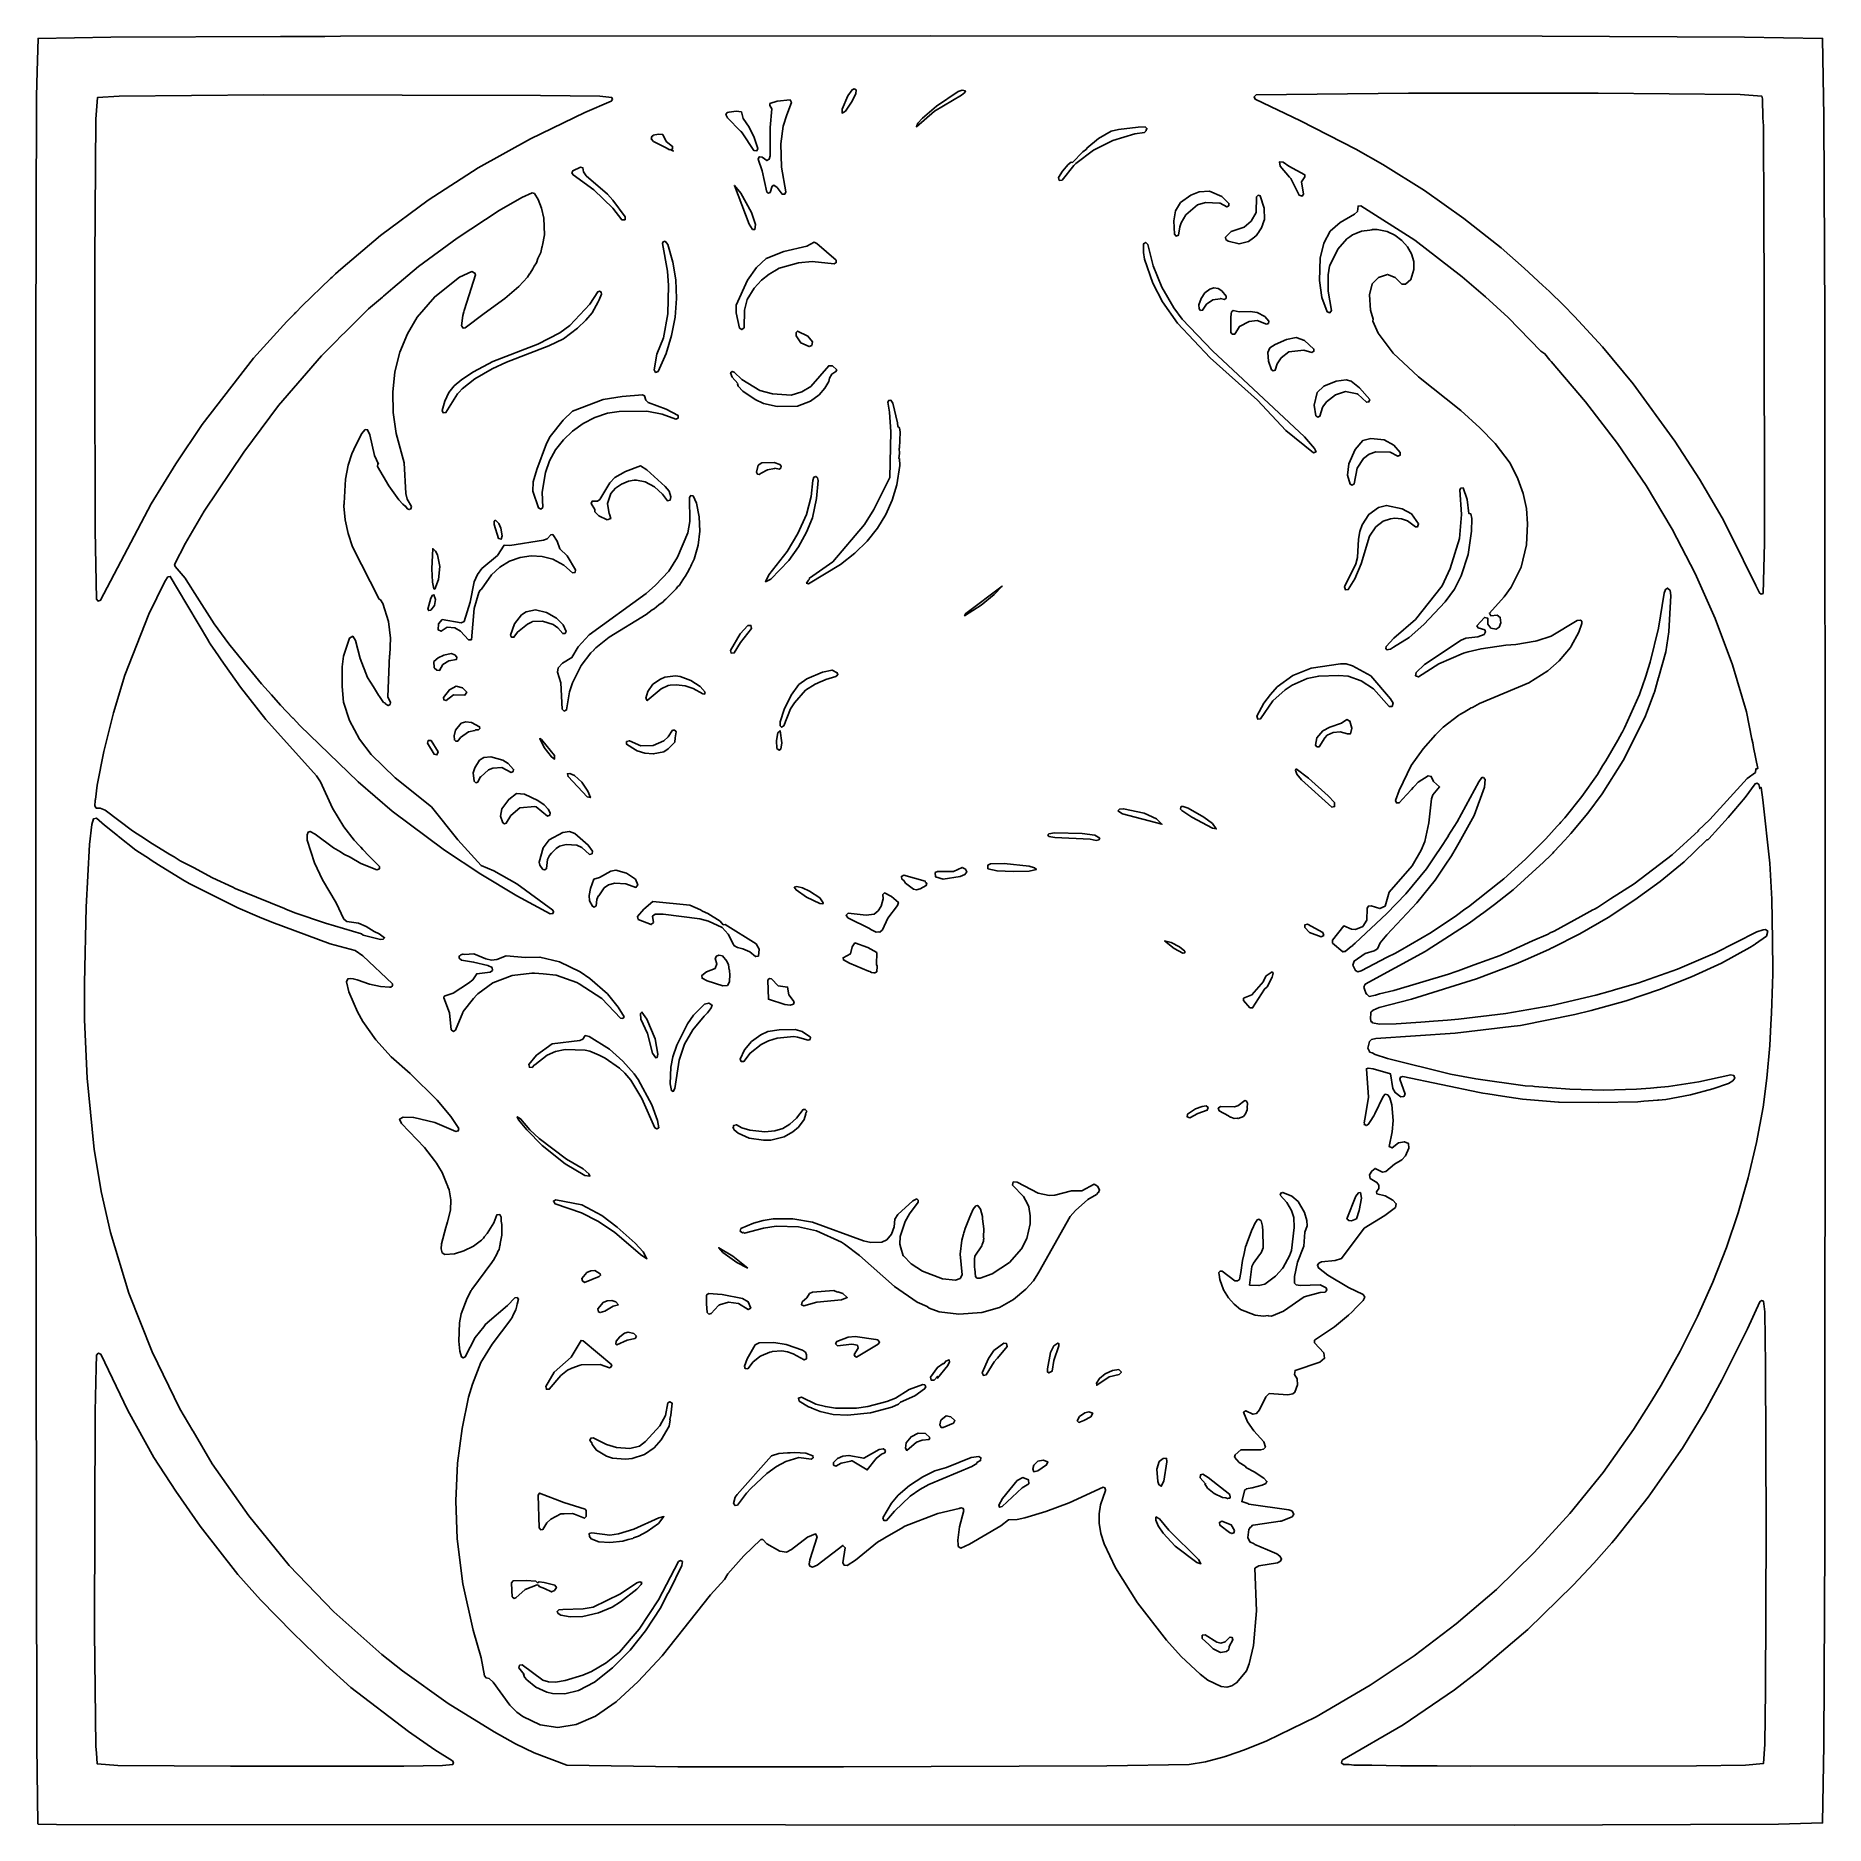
# Model space of a CAD drawing. Header units: millimetres. Extents: x 0 to 300, y 0 to 300.
import ezdxf

# ---------------------------------------------------------------- set-up
doc = ezdxf.new("R2010")
doc.units = ezdxf.units.MM
doc.layers.add('CUT', color=7, linetype='CONTINUOUS')

msp = doc.modelspace()

# ---------------------------------------------------------------- linework, layer by layer
at = {"layer": 'CUT'}
for points in [[(0.3552, 247.7286), (0.4955, 289.6119), (0.5619, 293.7318), (0.7379, 299.2527), (12.8946, 299.4795), (41.2768, 299.5821), (48.7066, 299.609), (48.7199, 299.609), (51.3177, 299.6184), (149.9997, 299.704), (252.3758, 299.6152), (286.1754, 299.4969), (299.2575, 299.2575), (299.4969, 286.1754), (299.6152, 252.3771), (299.704, 150.0003), (299.6152, 47.6242), (299.4969, 13.8246), (299.2673, 0.753), (291.8882, 0.5031), (247.7304, 0.3552), (3.815, 0.4736), (0.7369, 0.5342), (0.6806, 0.6019), (0.5327, 13.558), (0.3552, 115.8889)], [(137.5989, 290.6744), (137.2733, 290.8224), (136.9181, 290.6448), (136.2078, 289.6385), (135.2311, 287.4484), (135.2311, 286.7676), (135.7935, 287.0932), (136.7997, 288.573), (137.5397, 289.9937)], [(154.6467, 290.3785), (151.0063, 287.9515), (148.6681, 285.9093), (147.9282, 285.0806), (147.6618, 284.4887), (150.6807, 287.0932), (155.2091, 289.7865), (155.801, 290.2305), (155.8602, 290.4968), (155.3275, 290.5856)], [(36.7711, 245.7529), (42.3776, 251.9102), (43.629, 253.1872), (43.7174, 253.2773), (43.8455, 253.408), (44.9407, 254.5256), (49.6688, 259.0946), (49.9247, 259.3263), (50.1029, 259.4877), (50.509, 259.8554), (51.3803, 260.6443), (58.0404, 266.2809), (66.0139, 272.208), (74.3715, 277.601), (83.0921, 282.4786), (92.1909, 286.8659), (96.6109, 288.761), (96.8119, 289.0215), (96.7174, 289.3718), (94.7294, 289.577), (84.7949, 289.6952), (38.4805, 289.8136), (14.3103, 289.6065), (10.6735, 289.3534), (10.3935, 285.7782), (10.216, 262.1714), (10.2161, 262.0705), (10.216, 262.053), (10.2375, 245.7211), (10.2752, 216.9526), (10.4984, 205.4542), (10.7788, 205.1324), (11.2082, 205.2911), (19.6834, 221.4089), (23.7725, 228.1051), (28.2116, 234.7046)], [(123.2288, 273.4739), (123.5621, 274.5226), (123.8253, 274.6933), (124.3541, 274.3513), (125.2073, 273.2321), (125.6705, 273.215), (125.8376, 273.5784), (125.0771, 277.7296), (125.0186, 281.6384), (125.3929, 284.5853), (126.0012, 286.4782), (126.7625, 288.5358), (126.5467, 288.9685), (124.3603, 288.7535), (123.1638, 288.3489), (123.1483, 288.0206), (123.5132, 287.4689), (123.2178, 284.3747), (123.188, 279.6009), (123.0293, 279.0389), (122.6521, 278.8357), (121.8434, 279.3748), (121.3899, 279.4569), (121.1756, 279.049), (121.8812, 277.1325), (122.637, 273.5652), (122.9115, 273.3809)], [(232.6712, 273.7949), (239.2333, 269.1541), (245.4737, 264.2213), (249.3161, 260.8568), (252.4495, 257.9491), (252.9457, 257.4886), (252.9561, 257.4789), (253.5774, 256.9024), (255.9035, 254.6256), (257.7618, 252.7328), (262.4558, 247.6517), (267.5696, 241.4737), (274.5668, 231.8982), (278.6565, 225.5567), (282.4494, 219.0382), (283.9162, 216.2345), (288.1204, 207.7472), (288.7046, 206.5169), (289.0045, 206.3102), (289.318, 206.4146), (289.5472, 214.8168), (289.5176, 257.4955), (289.4391, 269.2398), (289.3697, 284.631), (289.2952, 285.9979), (289.2226, 289.1601), (289.075, 289.6156), (285.4825, 289.8729), (261.7275, 290.08), (229.9705, 290.1095), (204.4956, 289.8096), (204.1732, 289.5107), (204.3681, 289.0817), (211.9226, 285.5046), (221.1936, 280.7357), (225.7227, 278.19)], [(119.7092, 284.4373), (118.6817, 285.8659), (118.3883, 286.9779), (117.5253, 287.1191), (116.3342, 286.9045), (116.3186, 286.9156), (116.0227, 286.886), (115.7859, 286.5604), (116.0523, 285.9981), (118.272, 283.7487), (118.3035, 283.732), (118.5364, 283.4791), (120.4681, 280.5211), (120.989, 280.4623), (121.1394, 280.8691), (120.5535, 282.6884)], [(172.0881, 277.0742), (171.4278, 275.9815), (171.5586, 275.5044), (172.052, 275.5405), (174.0134, 278), (174.013, 278.004), (174.3287, 278.3621), (177.2884, 280.5819), (180.5441, 282.2097), (184.2141, 283.3048), (185.8123, 283.5416), (185.9902, 283.7194), (185.994, 283.72), (185.997, 283.7263), (186.1083, 283.8375), (186.0866, 283.9098), (186.2366, 284.217), (185.927, 284.4739), (184.7832, 284.4268), (181.4966, 284.0496), (180.2679, 283.7217), (178.1352, 282.5215), (176.1701, 280.8793), (176.1519, 280.7517), (175.5126, 280.2859), (173.7654, 278.5105), (173.5441, 278.5642), (173.0647, 278.1621)], [(106.3756, 280.6375), (106.4885, 280.6631), (107.0252, 280.4043), (106.715, 280.7144), (106.853, 280.7457), (106.8701, 281.2049), (105.8188, 282.0279), (105.2433, 283.1647), (104.5433, 283.2727), (103.6629, 283.1028), (103.5126, 282.9395), (103.3848, 282.8608), (103.3256, 282.4465), (103.7103, 282.0025), (105.8222, 280.9843)], [(212.6384, 276.1073), (212.6249, 276.4703), (209.9663, 277.9201), (209.0164, 278.5397), (208.4244, 278.6285), (208.5132, 277.9181), (210.1138, 276.0713), (210.2973, 275.8254), (211.691, 273.015), (212.1876, 272.8684), (212.411, 273.2335), (212.0937, 275.2768)], [(98.9342, 268.9404), (98.9776, 269.4264), (96.8987, 272.2089), (95.9999, 273.195), (92.4404, 276.2535), (91.9753, 276.9181), (91.8443, 277.6184), (91.4585, 277.7004), (90.2034, 277.1229), (90.0412, 276.7628), (90.2661, 276.4165), (93.7061, 273.9534), (96.8729, 270.8458), (98.3902, 268.9234)], [(30.2204, 201.316), (32.6417, 198.0094), (35.0584, 195.0309), (35.4973, 194.4482), (36.1103, 193.7345), (38.0991, 191.2834), (39.7647, 189.4802), (41.2756, 187.7213), (43.3778, 185.5426), (43.4097, 185.5342), (44.5526, 184.2968), (54.3024, 174.872), (59.9553, 169.9888), (68.7, 163.4602), (74.782, 159.4448), (80.8116, 155.8387), (86.399, 152.8059), (86.8528, 152.8678), (86.9725, 153.1361), (86.8441, 153.4382), (80.8442, 157.8096), (76.9538, 160.0361), (74.8577, 160.8867), (70.9736, 165.2146), (66.5442, 170.7089), (60.4772, 175.5931), (56.4428, 179.4494), (54.5145, 182.0106), (52.8104, 185.1574), (51.8478, 188.2426), (51.6197, 190.8438), (51.6197, 194.1587), (51.8564, 195.9049), (52.825, 198.9558), (53.3673, 199.2424), (53.8559, 198.53), (54.638, 195.5043), (55.8703, 192.3738), (56.8488, 190.7897), (56.8441, 190.7658), (57.185, 190.2455), (57.6987, 189.4137), (57.8684, 189.2023), (58.5433, 188.1723), (58.7189, 188.1426), (58.9053, 187.9104), (59.2881, 187.6586), (59.6423, 187.8529), (59.6805, 188.1513), (59.2246, 189.1425), (59.5484, 196.0919), (59.5812, 196.1121), (59.6996, 198.9238), (59.3445, 201.7355), (58.3974, 204.7544), (58.0126, 205.3463), (57.8208, 205.4592), (53.3256, 214.1918), (52.5962, 216.4417), (52.1204, 218.7122), (51.8837, 220.9877), (51.9008, 221.28), (51.9155, 221.2911), (51.9154, 221.5304), (52.1501, 225.5443), (52.6076, 227.8565), (53.2308, 229.7711), (53.5336, 230.492), (54.8162, 233.1313), (55.476, 233.8489), (55.8711, 233.7916), (56.2605, 232.929), (57.0038, 229.4888), (57.6626, 228.0622), (57.5686, 228.1064), (57.5095, 227.6329), (59.4333, 224.4068), (61.0907, 222.0686), (61.7418, 221.3287), (62.1266, 221.0327), (62.1355, 221.0651), (62.5295, 220.5752), (62.8267, 220.4334), (63.1005, 220.5424), (63.1946, 220.9601), (62.4966, 222.1932), (62.2493, 223.1088), (61.9815, 228.2551), (60.6546, 233.1605), (60.1409, 236.6983), (60.0821, 240.1072), (60.4368, 243.4761), (61.2547, 246.7798), (62.5147, 249.8298), (64.1586, 252.6323), (67.0943, 256.042), (71.2602, 259.3081), (73.294, 260.2498), (73.7803, 260.0191), (73.9047, 259.6954), (72.4815, 255.1566), (72.0056, 253.7626), (71.9708, 253.5279), (71.7754, 252.9048), (71.5825, 251.1904), (71.6185, 251.1575), (71.6101, 251.1006), (71.8387, 250.8066), (72.2098, 250.839), (75.3756, 253.2695), (78.8459, 255.7737), (81.1704, 257.7465), (82.6023, 259.3224), (82.9614, 259.8544), (82.9872, 259.8824), (83.0399, 259.9708), (83.5323, 260.7004), (83.7449, 261.1539), (84.0963, 261.7435), (84.3388, 262.4206), (84.8275, 263.4631), (85.0149, 264.3083), (85.0706, 264.4639), (85.0974, 264.6805), (85.477, 266.3925), (85.3629, 269.1848), (84.9568, 270.8819), (84.4191, 272.3154), (83.7743, 273.3472), (83.371, 273.4397), (81.6808, 272.6769), (77.8893, 270.4561), (70.8245, 265.8445), (64.3635, 261.0946), (60.093, 257.4605), (58.5013, 256.1209), (58.3319, 255.9619), (56.03, 254.0031), (52.2887, 250.2901), (51.2989, 249.3612), (50.6493, 248.6632), (48.1379, 246.1709), (40.9557, 237.8665), (35.1599, 230.0607), (28.5296, 220.1738), (25.3991, 214.8277), (23.5785, 211.2563), (23.6597, 210.9342), (25.3288, 208.9634), (25.4943, 208.7045), (25.8752, 208.055), (26.9518, 206.426)], [(118.3016, 273.3898), (117.2361, 274.6625), (119.6927, 268.2103), (120.255, 267.3224), (120.6398, 267.2928), (120.7582, 268.1215), (120.0775, 270.1637)], [(194.721, 271.4364), (196.0233, 271.8212), (198.3765, 271.7261), (198.5105, 271.6966), (199.6224, 271.0874), (199.9405, 271.2618), (199.9611, 271.657), (198.7785, 272.8185), (196.6932, 273.7381), (194.956, 273.6085), (193.562, 273.0183), (191.8551, 271.7932), (190.9955, 270.4167), (190.7582, 268.748), (190.8237, 266.5255), (191.1187, 266.2094), (191.5238, 266.3605), (191.7377, 267.7668), (191.9412, 268.387), (192.738, 269.7494)], [(204.2043, 266.0057), (204.2575, 266.0636), (204.5007, 266.2465), (204.7268, 266.5742), (204.926, 266.791), (205.0654, 267.065), (205.4085, 267.5623), (205.6288, 268.1723), (205.6454, 268.2049), (205.6487, 268.2274), (205.9115, 268.9553), (205.8467, 270.8544), (205.1917, 272.9369), (204.8676, 273.0184), (204.5834, 272.7838), (204.4889, 270.1641), (203.6512, 268.6785), (202.4905, 267.6734), (200.3361, 266.9639), (199.4012, 266.0231), (199.4414, 265.6445), (199.8514, 265.3194), (201.6414, 264.8999), (203.2089, 265.2747), (204.0457, 265.9042)], [(215.2313, 262.4856), (215.0857, 258.7632), (215.5192, 255.9119), (216.4053, 253.5412), (216.8382, 253.3632), (217.1294, 253.7297), (216.5609, 256.9959), (216.561, 259.6895), (216.7914, 261.1698), (216.8066, 261.249), (218.1526, 263.9851), (219.694, 265.7478), (220.1624, 266.0895), (220.6377, 266.4228), (221.1644, 266.6481), (222.1399, 267.0266), (223.5311, 267.2145), (223.8808, 267.2617), (223.9901, 267.2765), (224.0618, 267.2862), (224.7515, 267.317), (225.8645, 267.0964), (226.43, 266.9573), (227.7117, 266.3627), (228.9012, 265.4619), (229.8168, 264.394), (230.4892, 263.2009), (230.8579, 261.9407), (230.9113, 260.6004), (230.3883, 258.9294), (229.5064, 258.1566), (228.8596, 258.1736), (227.7725, 259.2848), (226.4682, 259.7967), (224.9563, 259.2662), (223.9321, 258.2311), (223.4946, 256.3821), (223.6633, 253.7803), (224.0665, 252.3193), (224.0516, 251.9912), (224.9395, 249.949), (227.4553, 246.6341), (231.6581, 242.6681), (238.7317, 237.0151), (241.8986, 234.1442), (244.4735, 231.4805), (246.9849, 228.1984), (248.3019, 225.5952), (249.2, 223.1145), (249.7443, 220.6292), (249.8922, 218.035), (249.715, 214.5468), (248.8345, 210.7868), (247.1825, 207.4641), (246.0148, 205.8508), (243.5404, 203.125), (243.7733, 202.6868), (244.8388, 202.7993), (245.3495, 202.3972), (245.4529, 201.5226), (245.1781, 200.7576), (244.6427, 200.4323), (243.7831, 200.6222), (243.2683, 201.257), (243.2504, 202.2905), (242.7167, 202.4069), (241.4461, 201.0007), (241.6563, 200.657), (242.7463, 200.3227), (242.8735, 199.9788), (242.6256, 199.5631), (241.5995, 199.1655), (239.5581, 198.9364), (238.7968, 198.5877), (232.6924, 194.5089), (231.3001, 193.1817), (231.169, 192.6474), (231.6648, 192.4612), (235.0637, 194.6457), (239.1899, 196.4111), (239.9721, 196.6443), (242.1407, 197.1492), (246.279, 197.7389), (247.9507, 197.8903), (251.1591, 198.4222), (251.2256, 198.4439), (251.4817, 198.4804), (253.8516, 199.2454), (258.191, 201.9011), (258.7457, 201.9636), (258.9918, 201.7565), (259.0082, 201.3591), (258.5086, 199.9472), (257.1945, 197.5774), (257.0805, 197.3806), (255.2152, 195.1423), (253.3041, 193.4412), (250.1175, 191.4488), (241.8826, 187.9959), (240.7262, 187.3555), (240.4915, 187.2569), (239.2912, 186.5609), (238.5664, 186.1596), (238.4617, 186.0799), (238.4549, 186.076), (238.427, 186.0536), (235.7777, 184.0391), (234.4942, 182.7865), (232.4367, 180.4338), (230.4536, 177.6048), (228.4155, 173.4404), (227.8228, 171.7729), (227.9783, 171.3682), (228.443, 171.3803), (229.6548, 172.7385), (230.4906, 173.6331), (230.7681, 173.9301), (230.9917, 174.1694), (231.5968, 174.8172), (233.263, 175.913), (233.7929, 175.8045), (234.168, 174.9326), (235.1801, 174.062), (234.0739, 172.6991), (233.8392, 172.0622), (233.403, 168.0435), (232.7076, 164.9191), (232.1365, 163.4813), (230.6267, 160.8464), (226.7604, 156.4321), (226.0867, 154.1063), (225.1777, 153.6975), (223.7468, 154.159), (223.2833, 154.1018), (223.095, 153.7762), (223.0401, 151.7797), (222.3293, 150.6755), (221.1221, 150.2052), (220.4648, 150.2747), (219.1716, 150.7846), (217.2667, 148.4023), (217.2798, 147.9275), (218.9819, 146.4685), (219.0138, 146.4737), (219.0515, 146.4402), (219.1297, 146.4924), (219.4095, 146.5377), (220.4102, 147.3482), (220.6233, 147.4906), (220.7045, 147.5865), (221.0978, 147.905), (226.3947, 152.847), (229.5236, 156.1538), (232.9945, 160.3601), (234.5449, 162.6603), (234.5843, 162.6699), (235.2812, 163.7528), (236.694, 165.8488), (236.6501, 165.8799), (238.1331, 168.1843), (241.7756, 174.9062), (242.2541, 175.6016), (242.5215, 175.625), (242.8172, 175.2958), (242.6895, 174.0249), (240.9604, 169.2899), (238.4659, 164.7661), (238.0302, 163.976), (237.1875, 162.5383), (236.1159, 160.9488), (234.4371, 158.4668), (231.3966, 154.6807), (226.3611, 149.3184), (225.2496, 147.9387), (224.7821, 146.971), (224.2722, 146.637), (222.7267, 146.186), (220.9252, 144.916), (220.676, 144.248), (221.1464, 143.3216), (221.5124, 143.1314), (222.0616, 143.3043), (226.4503, 145.5587), (227.833, 146.2504), (228.079, 146.3954), (228.5944, 146.6602), (233.7585, 149.6697), (238.0271, 152.5157), (239.3905, 153.579), (240.0169, 154.009), (245.1557, 158.075), (245.9277, 158.677), (249.5603, 161.9546), (250.3374, 162.7315), (250.6494, 163.0146), (251.1509, 163.5448), (252.9563, 165.3499), (254.8526, 167.4589), (255.3057, 167.9379), (255.4949, 168.1732), (256.1297, 168.8792), (259.0089, 172.4635), (261.6358, 176.1519), (262.4597, 177.5591), (263.0213, 178.3922), (264.9981, 181.8947), (265.6904, 183.077), (265.7822, 183.2839), (266.1361, 183.9109), (268.6422, 189.5152), (268.9167, 190.3437), (268.9572, 190.4349), (269.8308, 192.9367), (269.7822, 192.955), (270.4342, 194.9222), (271.8241, 200.6301), (272.768, 206.4736), (272.9772, 207.0874), (273.3297, 207.3233), (273.7571, 206.9141), (273.866, 206.0534), (273.5379, 199.9868), (273.0293, 196.6468), (271.8168, 192.3216), (271.7987, 192.3261), (271.1438, 189.9207), (271.1031, 189.7758), (269.9836, 186.837), (269.6416, 185.9563), (266.3198, 179.1732), (265.9308, 178.4681), (262.3943, 172.9139), (260.0065, 169.6804), (257.144, 166.2454), (256.1397, 165.1365), (254.3818, 163.2568), (254.2943, 163.1701), (254.1112, 162.9885), (253.7795, 162.6596), (252.5841, 161.4743), (247.5156, 156.8597), (244.3972, 154.3811), (243.4732, 153.7077), (242.5923, 153.0658), (242.0364, 152.6606), (240.1168, 151.2616), (234.5272, 147.6173), (233.2954, 146.8508), (233.2454, 146.8197), (232.9756, 146.6518), (232.7793, 146.5297), (222.7562, 141.0314), (222.6784, 140.8763), (222.5823, 140.7779), (222.579, 140.6779), (222.5211, 140.5625), (222.5701, 140.4136), (222.5693, 140.3869), (222.6327, 140.2238), (222.8845, 139.46), (223.0018, 139.3642), (223.3988, 138.9911), (224.4691, 139.2217), (225.1422, 139.4188), (227.5414, 139.9896), (236.7003, 142.7076), (237.9747, 143.176), (238.3203, 143.2772), (240.9747, 144.2788), (245.3001, 145.8688), (245.925, 146.1468), (246.6246, 146.4107), (250.7117, 148.2756), (253.3362, 149.4428), (253.7195, 149.6479), (254.3705, 149.945), (258.8425, 152.3901), (260.8401, 153.4595), (261.0961, 153.6224), (261.6065, 153.9015), (263.7784, 155.3299), (267.7507, 157.8585), (274.1006, 162.7003), (278.5067, 166.6998), (278.4494, 166.7659), (278.4417, 166.7768), (280.4216, 168.6059), (286.6637, 175.4376), (288.0544, 176.4734), (288.0816, 177.0496), (288.1391, 177.0708), (288.2531, 177.1007), (288.3695, 177.1193), (288.4157, 177.1221), (287.7216, 180.6245), (287.5996, 181.4099), (287.4406, 182.0426), (286.5317, 186.6284), (284.1672, 194.4583), (281.2999, 202.2006), (277.931, 209.7643), (274.0883, 217.182), (269.7437, 224.4513), (264.9391, 231.5256), (259.6057, 238.4593), (253.8412, 245.1986), (253.6114, 245.4341), (252.8199, 246.5157), (252.1106, 246.9717), (246.6422, 252.5745), (242.8598, 256.0618), (238.9777, 259.3808), (231.0263, 265.4987), (222.0251, 271.2705), (221.56, 271.2112), (221.4821, 270.3284), (220.9669, 269.8606), (218.5845, 268.4647), (216.9002, 267.0073), (215.8065, 265.0349)], [(107.5247, 255.776), (107.404, 258.8608), (106.9033, 261.8512), (106.0774, 264.7896), (105.6197, 265.3466), (105.3069, 265.2329), (105.1941, 264.9572), (106.0213, 260.3466), (106.199, 257.933), (106.0808, 253.2024), (105.367, 249.2007), (104.2317, 246.4367), (103.7747, 243.8029), (104.0309, 243.3884), (104.4697, 243.5176), (105.7842, 246.5401), (106.7254, 249.5623), (107.292, 252.66)], [(121.7402, 258.8037), (123.0476, 259.8342), (123.4368, 260.0642), (123.6234, 260.1745), (123.9722, 260.3805), (124.278, 260.5612), (124.7332, 260.8235), (124.9501, 260.8898), (127.9656, 261.733), (130.2384, 261.9356), (130.2574, 261.9368), (133.9414, 261.5448), (134.265, 261.7716), (134.2237, 262.1647), (131.0291, 264.9509), (130.5546, 265.1762), (129.3167, 264.4891), (125.4922, 263.6283), (122.5406, 262.4253), (120.9491, 260.9434), (119.4051, 258.8473), (117.4973, 254.6475), (117.5302, 253.37), (118.0901, 250.8199), (118.48, 250.5591), (118.8378, 250.8625), (118.9232, 253.83), (119.339, 255.5684), (120.5495, 257.4955)], [(192.1461, 252.2871), (190.7254, 254.211), (188.7424, 257.6738), (187.2922, 261.2254), (186.3747, 264.7771), (186.0491, 265.1322), (185.6644, 264.9251), (185.6348, 263.4748), (185.8419, 262.3501), (187.2034, 258.3249), (188.8608, 255.1877), (191.347, 251.636), (196.7928, 245.835), (204.7248, 238.7317), (209.4899, 233.7002), (214.0775, 229.9118), (214.5214, 230.119), (214.2846, 230.6518), (212.568, 232.6052), (197.1776, 246.9893)], [(197.2664, 255.5428), (198.5094, 255.7204), (198.5624, 255.7637), (199.2177, 255.5819), (199.4798, 255.7894), (199.4845, 256.1236), (198.7813, 257.0133), (198.1471, 257.4006), (197.4505, 257.5182), (196.7355, 257.3052), (195.9388, 256.7272), (195.2835, 255.7784), (194.9365, 254.7031), (194.9672, 254.0165), (195.2224, 253.7544), (195.5513, 253.7974), (196.1931, 254.8241), (196.2587, 254.8728), (196.3785, 254.8917)], [(71.689, 240.6576), (73.7878, 242.313), (76.6883, 244), (79.0856, 245.0951), (86.1889, 247.818), (88.6159, 249.0315), (90.9836, 250.7777), (92.3747, 252.1096), (93.4106, 253.3822), (94.4169, 255.2172), (94.4156, 255.2164), (94.5957, 255.5147), (95.0176, 256.4924), (94.9433, 256.8176), (94.6445, 256.9659), (94.3667, 256.8565), (93.0513, 254.8274), (89.693, 251.2331), (88.0293, 249.9867), (84.3135, 248.1265), (76.824, 245.1951), (73.5842, 243.5026), (71.654, 242.1966), (70.3709, 241.1429), (69.4774, 240.0262), (68.7824, 238.5871), (68.3244, 237.0226), (68.5079, 236.6276), (68.9724, 236.6743), (70.8927, 239.7938), (70.982, 239.8907), (71.0513, 239.966), (71.1763, 240.1017), (71.6803, 240.6489)], [(206.216, 251.4533), (206.5494, 251.5984), (206.6177, 251.9555), (205.9832, 252.7373), (204.6643, 253.4083), (203.5044, 253.5838), (201.6679, 253.5308), (200.638, 253.7466), (200.3922, 253.517), (200.2602, 252.6724), (200.2911, 250.0477), (200.5194, 249.7643), (200.9131, 249.8152), (201.7103, 251.0807), (203.3338, 251.9024), (204.6936, 252.0868)], [(127.5359, 250.0674), (127.5655, 249.5346), (128.335, 248.3212), (129.7557, 247.6996), (130.17, 247.9068), (130.2884, 248.4987), (129.5189, 249.4458), (127.7727, 250.3042)], [(212.501, 247.1307), (213.8352, 246.7397), (214.1747, 246.9417), (214.1814, 247.3038), (212.6011, 248.7475), (211.2179, 249.2345), (209.584, 248.8995), (207.7095, 248.0839), (206.79, 247.4782), (206.4757, 246.7005), (206.5901, 245.2739), (207.0638, 243.825), (207.3363, 243.6297), (207.6875, 243.7451), (208.0387, 244.849), (208.6908, 245.8054), (209.9931, 246.8413)], [(117.8577, 241.0699), (118.6568, 240.2708), (120.699, 238.8797), (122.1196, 238.1694), (124.369, 237.6958), (127.7727, 237.755), (129.9333, 238.5837), (131.3835, 239.6492), (132.3602, 240.7739), (133.0409, 241.869), (133.1169, 242.4463), (133.5418, 243.102), (134.2156, 243.5337), (134.3473, 243.8459), (133.6089, 244.5007), (132.999, 244.5092), (130.0188, 241.0423), (128.4971, 240.1629), (126.6934, 239.5875), (123.6108, 239.7954), (121.4573, 240.3394), (118.4919, 242.1906), (117.2089, 243.4522), (116.8589, 243.5607), (116.5737, 243.3307), (116.8611, 242.5734), (117.7944, 241.5394), (117.7393, 241.4843)], [(87.3136, 230.415), (88.6159, 232.102), (90.1549, 233.5819), (91.9011, 234.8249), (93.8545, 235.8312), (95.9855, 236.5712), (97.9389, 236.8671), (102.556, 236.8967), (105.1375, 236.4222), (107.422, 235.5876), (107.8116, 235.7615), (107.8079, 236.1882), (105.8342, 237.2292), (102.8066, 238.3433), (102.4018, 238.7205), (102.1833, 239.4974), (101.8767, 239.6467), (98.4234, 239.3797), (95.2482, 238.8782), (90.1285, 236.8819), (88.5589, 235.3884), (86.391, 232.6626), (85.766, 231.523), (84.1911, 227.133), (83.5556, 225.0779), (83.4957, 223.5301), (84.4711, 220.714), (84.8606, 220.5169), (85.1884, 220.8051), (85.0747, 223.3447), (85.6266, 226.6562), (86.3073, 228.6096)], [(217.8067, 239.6492), (219.4335, 240.1817), (219.4367, 240.1816), (221.3904, 239.8135), (221.4972, 239.7692), (222.9603, 238.4105), (223.3843, 238.4689), (223.4987, 238.8813), (221.8098, 240.7954), (220.4152, 241.8989), (219.5824, 242.1329), (217.8681, 241.9254), (215.8136, 241.0651), (214.7017, 240.0045), (214.2286, 237.9379), (214.5027, 236.1418), (214.8244, 235.9122), (215.1586, 236.0518), (215.5954, 237.4971), (215.6817, 237.6486), (216.2972, 238.495)], [(137.3917, 213.1599), (139.4339, 215.1725), (141.1505, 217.3331), (142.5416, 219.6121), (143.6071, 222.0094), (144.3766, 224.5844), (144.9093, 227.8104), (144.8205, 228.9647), (144.7434, 228.9717), (144.8467, 229.8171), (144.7923, 230.6912), (144.8205, 230.711), (144.9389, 233.3747), (144.8205, 234.1442), (144.5659, 234.3224), (144.5267, 234.9516), (143.7072, 238.2691), (143.4168, 238.7318), (143.0478, 238.7081), (142.8649, 238.3867), (143.1954, 236.7562), (143.3726, 233.4728), (143.2281, 225.8141), (140.5398, 220.4374), (138.994, 217.9577), (133.6805, 211.7278), (129.7691, 208.9874), (129.7559, 208.7614), (129.6077, 208.6612), (129.3117, 208.1285), (129.6373, 208.0101), (134.9943, 211.2361)], [(224.5548, 230.0894), (226.9239, 230.0612), (228.2187, 229.3724), (228.6069, 229.5661), (228.5972, 229.9674), (227.53, 231.1939), (225.9398, 232.129), (223.7001, 232.3363), (222.3415, 231.9971), (221.0826, 230.5208), (220.0155, 228.0871), (219.7899, 226.2003), (220.2598, 224.6963), (220.5958, 224.5483), (220.9056, 224.7454), (221.4072, 227.3806), (222.483, 228.9943), (223.4005, 229.7047)], [(95.9263, 218.7242), (96.5479, 218.9314), (96.3111, 219.6713), (96.2798, 219.7065), (96.0157, 221.4546), (96.537, 223.153), (97.321, 224.0205), (98.3616, 224.7191), (99.5152, 225.1925), (100.4302, 225.3417), (100.8564, 225.3518), (102.3004, 225.0777), (103.8748, 224.2332), (105.1871, 223.0492), (106.0284, 221.9339), (106.4874, 222.038), (106.5776, 222.5557), (106.3169, 223.5082), (105.6414, 224.2798), (102.5877, 227.0967), (101.5331, 227.7895), (98.9885, 226.8273), (97.2131, 225.8178), (96.3777, 224.8976), (94.6898, 222.105), (94.3099, 221.8331), (93.4169, 221.842), (93.2526, 221.4714), (93.8689, 220.4728), (93.8545, 220.0856), (94.5353, 219.3753)], [(123.984, 227.3454), (124.7345, 227.2267), (124.9923, 227.378), (125.0597, 227.7051), (124.8489, 227.9642), (123.8807, 228.3128), (121.8076, 228.2453), (121.1971, 227.8477), (120.9208, 226.7206), (121.0665, 226.382), (121.3922, 226.3064), (121.7142, 226.5314), (122.7412, 227.0705), (123.9547, 227.3073)], [(129.3117, 216.682), (130.2884, 219.0793), (130.9691, 222.2758), (131.2355, 225.3243), (131.1467, 225.7387), (130.8508, 226.005), (130.5252, 225.857), (130.318, 225.3243), (130.0516, 222.631), (129.2821, 219.6417), (127.8615, 216.4452), (126.056, 213.4263), (123.0076, 209.5195), (122.4452, 208.3652), (123.3035, 208.7796), (126.352, 211.9465), (127.9503, 214.2254)], [(93.2204, 196.4546), (93.6947, 196.9281), (93.7748, 197.008), (93.7924, 197.0255), (94.0575, 197.2902), (96.2701, 199.1182), (102.4538, 202.8961), (103.4499, 203.6463), (103.7769, 203.8477), (104.604, 204.5156), (105.2973, 205.0377), (105.4731, 205.2173), (105.7717, 205.4583), (107.4686, 207.1809), (107.704, 207.4954), (108.023, 207.8212), (108.6188, 208.7177), (108.8464, 209.0217), (108.9857, 209.2698), (109.4017, 209.8956), (109.7448, 210.6209), (109.9406, 210.9694), (110.0465, 211.2586), (110.4776, 212.1697), (111.1391, 214.4749), (111.4309, 216.839), (111.3383, 219.2336), (110.8766, 221.5062), (110.2993, 222.7643), (109.9318, 222.7731), (109.7206, 222.4721), (109.7803, 218.4543), (109.4386, 216.5712), (107.7196, 212.5114), (106.2539, 210.1446), (104.0115, 207.7779), (102.4399, 206.413), (92.9178, 199.4644), (91.1097, 197.4574), (90.0306, 195.6912), (88.4908, 194.7268), (87.7411, 193.9663), (87.6207, 193.2231), (88.203, 191.453), (88.4171, 187.0368), (88.7239, 186.734), (89.1415, 186.9321), (89.6522, 189.9329), (90.1457, 191.4724), (91.5883, 194.3776)], [(227.0007, 197.109), (227.489, 197.4402), (230.119, 199.0718), (232.5756, 201.2324), (236.1272, 204.9912), (237.6958, 207.1222), (238.8205, 209.3715), (239.9748, 212.9528), (240.5076, 216.83), (240.5667, 218.961), (240.4188, 219.7601), (240.0701, 219.8137), (239.803, 222.1492), (239.119, 224.0586), (238.7566, 224.0355), (238.5708, 223.7235), (238.8525, 219.6222), (238.5265, 215.6263), (236.9805, 210.5876), (235.6218, 207.6871), (231.1696, 202.0764), (227.5484, 198.9266), (226.233, 197.5167), (226.1853, 197.2212), (226.3951, 196.9608), (226.9215, 197.0896), (226.9225, 197.0888), (226.9255, 197.0906)], [(77.2506, 218.665), (77.0435, 218.4874), (77.0139, 217.9251), (77.7834, 215.5869), (78.1977, 215.4685), (78.3753, 216.0604), (78.1385, 217.3331), (77.813, 218.1026)], [(224.5471, 217.5418), (225.7791, 218.5191), (226.9894, 218.9225), (227.6976, 219.0223), (228.8042, 218.8984), (229.826, 218.5399), (231.1398, 217.568), (231.4774, 217.5491), (231.6839, 218.0674), (230.4829, 219.7455), (228.9091, 220.5737), (226.3332, 221.1448), (224.9527, 220.8005), (223.3788, 219.6451), (222.2465, 217.8687), (221.8664, 216.7726), (221.6243, 215.5069), (221.4498, 212.4395), (221.1681, 211.3943), (219.3086, 207.5171), (219.4453, 207.0432), (219.9082, 207.0582), (221.0138, 208.8579), (222.0513, 211.3445), (223.4672, 215.9777)], [(73.2362, 198.6678), (73.6717, 203.9117), (74.4946, 206.5474), (74.711, 206.9469), (74.9125, 207.1222), (76.5995, 209.5491), (77.9906, 210.8218), (79.6184, 211.7985), (81.3942, 212.42), (83.2292, 212.716), (85.0642, 212.5976), (86.8401, 212.1241), (88.7067, 211.1256), (90.1443, 209.8706), (90.5691, 209.9459), (90.6638, 210.3668), (89.221, 212.6919), (88.0225, 213.8804), (87.568, 215.1673), (86.8358, 216.2592), (86.5036, 216.2208), (85.9192, 215.5603), (85.3077, 215.3506), (79.6321, 214.4342), (78.6832, 214.4785), (77.5782, 212.747), (74.9606, 210.5718), (74.2284, 209.5766), (73.7183, 208.3475), (73.046, 204.9775), (72.0104, 201.7391), (71.516, 201.498), (68.3456, 202.0386), (67.7391, 201.3308), (67.6786, 200.3101), (68.1517, 200.0972), (69.1944, 200.7911), (70.4318, 200.6673), (71.4209, 200.078), (72.7494, 198.6391)], [(67.5724, 212.864), (67.2469, 213.5151), (66.7733, 213.9295), (66.5957, 210.5258), (66.7141, 208.2764), (66.9509, 207.211), (67.0989, 207.1518), (67.7204, 208.7204), (67.9572, 210.9402)], [(19.4378, 164.8305), (22.789, 162.7249), (23.4882, 162.3448), (24.5138, 161.7015), (26.7362, 160.5793), (29.8926, 158.8636), (33.311, 157.2595), (33.7029, 157.0616), (37.2556, 155.6214), (41.9794, 153.6912), (42.2118, 153.6121), (43.6924, 153.0118), (48.8382, 151.2666), (54.8427, 149.4753), (55.1417, 149.2601), (58.0126, 148.5497), (58.4862, 148.5793), (58.6933, 148.8161), (57.8054, 149.4969), (56.9586, 149.852), (55.6282, 150.6766), (54.3449, 151.2557), (52.3788, 151.5192), (51.8914, 151.953), (50.6047, 154.6686), (48.3194, 158.4996), (46.9913, 161.3329), (45.7652, 165.1537), (45.7283, 166.0253), (45.8982, 166.491), (46.2479, 166.6011), (47.1017, 166.1673), (50.1828, 163.868), (51.3364, 163.21), (51.8838, 162.8135), (52.9742, 162.2758), (54.7502, 161.2628), (57.4322, 160.1684), (57.8307, 160.3352), (57.8496, 160.7345), (56.0944, 162.5008), (55.0933, 163.5673), (54.7059, 163.98), (54.5243, 164.1735), (53.5952, 165.1633), (51.8852, 167.3519), (49.9888, 170.4927), (47.9788, 174.9248), (47.3292, 175.9295), (38.8272, 185.3153), (34.6072, 190.7439), (32.0512, 194.3712), (31.3712, 195.3363), (30.8996, 196.0056), (30.3958, 196.7206), (29.5308, 198.0105), (29.4804, 198.0948), (29.3306, 198.345), (29.2458, 198.4868), (24.0511, 207.1689), (22.8527, 209.2508), (22.4661, 209.1753), (21.9612, 208.3962), (19.286, 202.9268), (15.2641, 192.7234), (13.3769, 186.4426), (11.7221, 179.9721), (10.6008, 174.3387), (10.3294, 171.9447), (10.3045, 171.812), (10.3135, 171.8044), (10.2076, 170.8702), (10.4593, 170.5063), (11.1342, 170.5041), (11.9742, 170.1702), (16.5321, 166.7082), (18.7349, 165.3265)], [(158.5239, 204.4584), (160.6845, 206.2639), (162.0164, 207.6549), (155.949, 203.0674), (155.7418, 202.6826)], [(66.7141, 206.1455), (66.4477, 205.6423), (65.9446, 203.8073), (66.0926, 203.5409), (66.4181, 203.6001), (67.0397, 204.3992), (67.2173, 205.3759), (66.9509, 206.2047)], [(83.4526, 201.7065), (85.1234, 201.7651), (86.9001, 201.2439), (87.6663, 200.6726), (88.5119, 199.6994), (88.9137, 199.7376), (89.0701, 200.0731), (88.59, 201.1699), (87.4401, 202.2574), (85.808, 203.211), (83.9259, 203.6534), (82.39, 203.3377), (81.587, 202.8136), (80.4399, 201.3054), (79.7756, 199.46), (79.9443, 199.099), (80.3421, 199.0753), (80.9253, 199.9607), (82.6077, 201.2916), (83.3843, 201.6799)], [(119.4843, 201.0686), (118.2035, 199.6562), (116.549, 196.8692), (116.7096, 196.3981), (117.2021, 196.4695), (118.2565, 198.2267), (120.0574, 200.5607), (119.982, 201.0529)], [(70.7985, 195.7273), (70.4433, 196.1713), (69.8514, 196.3489), (68.6083, 196.0825), (67.6908, 195.6385), (66.9509, 195.017), (67.0101, 193.9811), (67.4244, 193.5667), (67.898, 193.5372), (68.4603, 194.5139), (69.4666, 195.1354), (70.7393, 195.3722)], [(213.0485, 192.1618), (214.9673, 192.5866), (218.2769, 192.6814), (219.9048, 192.5487), (222.0761, 191.8126), (224.1469, 190.4534), (226.7728, 187.5238), (227.2416, 187.5269), (227.4212, 188.0373), (226.985, 188.8014), (223.6935, 192.6162), (220.6424, 194.3257), (219.57, 194.6585), (218.5982, 194.6629), (213.6865, 193.9245), (210.635, 192.6873), (208.0294, 190.7689), (206.8819, 189.5102), (205.806, 188.0742), (204.6011, 185.8577), (204.7756, 185.3945), (205.2371, 185.4489), (207.2804, 188.4571), (209.3502, 190.2902), (210.5231, 191.0449)], [(107.4987, 191.1102), (108.9786, 190.9326), (110.3105, 190.4887), (111.9383, 189.6008), (112.2343, 189.5712), (112.3231, 189.9263), (111.5239, 190.8734), (109.9553, 191.8501), (108.1499, 192.5309), (107.3508, 192.6196), (105.6045, 192.3829), (104.8646, 192.0869), (103.5919, 191.2286), (102.7336, 190.0151), (102.4081, 188.92), (102.6448, 188.5057), (104.9534, 190.4591), (106.1452, 191.0114), (106.4998, 191.0436)], [(131.113, 191.407), (131.4621, 191.5574), (131.9072, 191.7493), (132.5007, 192.0051), (134.1656, 192.5309), (134.5504, 192.8268), (134.432, 193.1524), (133.5737, 193.5963), (131.9458, 193.2412), (129.3413, 192.1461), (128.0094, 191.199), (126.7072, 189.4232), (125.5529, 187.0258), (124.9018, 184.9244), (124.8722, 184.2733), (125.1089, 184.0365), (125.4937, 184.2733), (126.6184, 187.085), (127.2695, 188.1209), (129.1341, 190.2223), (130.7214, 191.2382)], [(71.7297, 190.6368), (70.6626, 190.9234), (69.5396, 190.292), (68.5643, 189.01), (68.6338, 188.6157), (69.0143, 188.4911), (70.2099, 189.4662), (72.1319, 189.4176), (72.4423, 189.8752)], [(73.9325, 183.5797), (74.4082, 183.5782), (74.6154, 183.7945), (74.5903, 184.1282), (73.2282, 184.8446), (72.3056, 184.9454), (71.5209, 184.6914), (70.5784, 183.5657), (70.3308, 182.5746), (70.3972, 181.9154), (70.5964, 181.6909), (70.9316, 181.6893), (71.4311, 182.3087), (72.7223, 183.2374), (73.8174, 183.4742)], [(102.2601, 179.6858), (103.6511, 179.5674), (105.3974, 179.9225), (106.1669, 180.3961), (107.2324, 181.5208), (107.3051, 182.2482), (107.3185, 182.2712), (107.4552, 183.2647), (107.2523, 183.5237), (106.8894, 183.5184), (106.1557, 182.4297), (105.4317, 181.7661), (103.6076, 180.9613), (101.5977, 180.9309), (99.6669, 181.7694), (99.1944, 181.6436), (99.1936, 181.1846), (100.6525, 180.2666), (100.6741, 180.2619), (100.9578, 180.0705)], [(124.3394, 180.4553), (124.6946, 180.1889), (124.9906, 180.3665), (125.1385, 181.4024), (124.8722, 183.4446), (124.517, 183.119), (124.2506, 181.8167)], [(218.5484, 183.2402), (219.8006, 182.9065), (220.2977, 182.9507), (220.5271, 183.9051), (220.1985, 185.0657), (219.6552, 185.308), (218.7597, 184.7082), (216.8411, 184.0564), (215.6811, 183.4494), (214.6731, 182.267), (214.4498, 181.0333), (214.6656, 180.7398), (215.0615, 180.7736), (215.9811, 182.2708), (216.4026, 182.6812), (217.4033, 183.166)], [(66.5052, 181.8149), (66.0132, 181.8398), (65.8796, 181.3847), (66.9982, 179.5181), (67.4488, 179.3936), (67.6669, 179.9034)], [(85.4194, 180.6625), (86.6033, 179.0642), (87.136, 178.7091), (87.136, 179.301), (84.9754, 181.9647), (84.6499, 182.1423)], [(76.8363, 177.1996), (78.3161, 177.318), (78.3324, 177.3254), (79.8569, 176.4843), (80.204, 176.6106), (80.2895, 176.9699), (79.3629, 177.9902), (78.4917, 178.5294), (76.4806, 179.0682), (75.3027, 178.9763), (74.6057, 178.5087), (73.7781, 177.2377), (73.551, 176.4086), (73.6779, 174.9961), (73.9423, 174.7482), (74.2964, 174.8254), (74.6797, 175.7003), (74.7941, 175.7494), (76.0964, 176.9332)], [(211.2065, 177.0516), (211.0882, 176.8741), (211.3249, 176.1933), (212.0945, 175.2166), (217.1555, 170.6883), (217.6291, 170.7475), (217.5995, 171.4282), (216.534, 172.5825), (213.2783, 175.5126)], [(269.3874, 121.4645), (268.3462, 121.3779), (261.6973, 121.2292), (255.2026, 121.2862), (255.105, 121.2897), (249.0556, 121.824), (245.7194, 122.3032), (243.2741, 122.695), (242.4073, 122.8339), (242.1259, 122.8789), (241.8935, 122.9162), (229.045, 125.6056), (228.6764, 125.5105), (228.5353, 125.1616), (229.4086, 122.6227), (229.215, 122.2626), (228.6828, 122.2062), (227.7881, 122.9109), (227.3861, 123.6238), (226.9677, 126.0666), (224.0903, 126.911), (223.259, 127.021), (222.9587, 126.889), (223.3142, 122.159), (222.8183, 119.0879), (222.5549, 117.8797), (222.6062, 117.7747), (222.5777, 117.5979), (222.7419, 117.497), (222.7434, 117.4939), (222.7467, 117.494), (222.8916, 117.4049), (223.1257, 117.5136), (223.1722, 117.516), (223.1911, 117.5439), (223.2259, 117.5601), (223.5612, 118.0924), (224.1996, 119.0384), (224.2815, 119.236), (224.3657, 119.3696), (225.7324, 122.2804), (226.0664, 122.6473), (226.5344, 122.5482), (226.8583, 122.058), (227.1853, 120.8387), (227.4278, 118.2589), (227.2796, 116.3599), (226.7756, 113.8869), (227.2486, 113.6621), (228.343, 114.5252), (229.3076, 114.6923), (229.9694, 114.4191), (230.0614, 113.6014), (229.4784, 112.3479), (228.9002, 111.6371), (227.6285, 110.9629), (226.1924, 109.73), (225.6624, 109.6117), (224.408, 110.2238), (223.854, 109.7817), (223.4657, 109.1638), (223.5852, 108.5378), (224.6997, 107.8812), (225.0389, 107.4145), (225.0479, 106.8664), (224.63, 106.2913), (224.7117, 105.9696), (226.0656, 105.6168), (227.3573, 104.9257), (227.9506, 104.3065), (227.8024, 103.7063), (226.0087, 102.3263), (222.5746, 100.2171), (218.7915, 95.1381), (217.7272, 94.799), (215.4625, 94.6055), (214.9958, 94.3774), (214.7656, 94.0313), (214.9259, 93.5757), (216.4846, 92.3941), (219.9389, 90.3153), (222.3906, 89.1471), (222.6625, 88.7139), (222.4257, 88.1354), (222.017, 87.728), (221.2544, 86.9676), (220.5424, 86.2578), (219.9408, 85.6579), (217.6176, 83.721), (214.2877, 81.477), (214.2888, 81.0339), (215.8326, 79.3579), (215.9564, 78.4698), (215.1563, 77.8233), (211.0246, 76.4467), (210.9244, 75.7361), (211.348, 75.0313), (211.4163, 74.0375), (210.9967, 72.7791), (210.6409, 72.5199), (209.7806, 72.3657), (206.6677, 72.5692), (206.1347, 71.9989), (205.0648, 69.8554), (204.5758, 69.2341), (203.9711, 69.114), (202.8003, 69.6904), (202.4146, 69.4367), (203.0766, 67.818), (204.1313, 66.335), (205.8042, 64.4799), (206.0547, 63.6248), (205.7574, 63.2837), (205.2619, 63.1338), (201.9213, 63.1465), (200.9701, 62.2895), (200.91, 61.919), (201.6439, 61.0372), (202.6424, 60.4122), (202.884, 60.1538), (204.1592, 59.4626), (205.8081, 58.4304), (206.2954, 57.8607), (206.1001, 57.5249), (205.5261, 57.2611), (203.8259, 56.7969), (202.8532, 56.6143), (202.8227, 56.523), (202.6207, 56.4678), (202.0951, 54.4866), (203.105, 54.1634), (203.2613, 54.0455), (209.9569, 53.1048), (210.2862, 52.9916), (210.5512, 52.8919), (210.8243, 52.3981), (210.5263, 51.9624), (208.6872, 51.2328), (208.6392, 51.2225), (208.5505, 51.2035), (208.5227, 51.1976), (208.4989, 51.1924), (204.3881, 50.5817), (203.981, 50.5546), (203.9324, 50.514), (203.8313, 50.499), (203.6587, 50.2849), (203.4446, 50.1058), (203.4476, 50.0233), (203.2996, 49.8397), (203.1304, 48.475), (203.4328, 47.738), (204.1905, 47.4083), (204.3118, 47.3152), (206.4218, 46.4374), (207.9445, 45.7749), (208.4934, 45.364), (208.7508, 44.9079), (208.5796, 44.5241), (208.0792, 44.23), (204.9818, 43.7257), (204.312, 43.3548), (204.5493, 36.2438), (204.0457, 30.4373), (203.3318, 27.3354), (202.8809, 26.1863), (201.2904, 24.2104), (200.4443, 23.6813), (199.5827, 23.4711), (198.6321, 23.5374), (196.4301, 24.6181), (195.1313, 25.6112), (191.9706, 28.5905), (189.5057, 31.2924), (184.6601, 37.5647), (180.9759, 43.3908), (179.0542, 47.4112), (178.5123, 49.1782), (178.234, 50.8628), (178.2339, 52.435), (178.4757, 53.9765), (179.2816, 56.375), (179.2926, 56.4021), (179.2914, 56.404), (179.3128, 56.4677), (179.2207, 56.7844), (178.9187, 56.917), (173.2329, 54.2706), (169.3135, 52.815), (165.812, 51.7683), (164.5043, 51.4983), (163.0779, 51.4681), (161.8021, 50.4652), (156.5762, 47.3776), (155.0867, 46.6777), (155.0841, 46.6779), (155.0837, 46.678), (155.0831, 46.678), (155.081, 46.6782), (154.6849, 46.9992), (154.6823, 47.0146), (154.6782, 47.039), (154.6646, 47.1193), (154.6386, 47.2738), (154.585, 48.034), (154.8862, 50.2752), (155.603, 53.0209), (155.497, 53.3376), (155.223, 53.457), (155.0578, 53.4176), (155.0392, 53.4249), (154.7984, 53.3556), (151.2666, 52.5115), (145.7299, 50.3599), (145.1096, 50.0005), (142.2686, 48.3638), (142.2248, 48.3289), (141.1409, 47.7009), (137.4597, 44.6752), (136.069, 43.778), (135.5882, 43.8394), (135.3806, 44.2709), (135.7656, 46.7614), (135.3695, 47.1529), (131.0625, 43.843), (130.2844, 43.5392), (129.8505, 43.7106), (129.7241, 44.0434), (129.8443, 44.757), (131.0552, 48.5908), (130.7987, 49.0863), (129.4254, 48.522), (126.7784, 46.4829), (125.9172, 46.0529), (124.8517, 46.2164), (122.6607, 47.4164), (121.9993, 48.1416), (121.6693, 48.1689), (118.783, 45.4117), (116.1244, 42.4038), (115.5936, 41.4847), (113.1988, 38.8823), (105.1329, 28.7128), (101.1474, 24.373), (97.4693, 20.9896), (93.9858, 18.5841), (90.7546, 17.1776), (87.6792, 16.6935), (84.7435, 17.1675), (81.8497, 18.5278), (80.832, 19.269), (79.6707, 20.4307), (76.8412, 24.2927), (76.2056, 24.8844), (75.6791, 24.9895), (75.4005, 25.3446), (74.8575, 28.3328), (73.5257, 33.0093), (71.7776, 40.712), (70.8552, 48.2405), (70.6481, 54.6302), (70.9144, 60.92), (71.6558, 66.71), (72.7593, 71.9575), (73.386, 74.1325), (74.824, 77.7479), (76.7168, 80.8236), (79.8009, 84.9783), (79.8548, 85.0809), (80.0209, 85.3044), (80.1973, 85.7335), (80.6466, 86.5892), (80.81, 87.2235), (80.8401, 87.2969), (80.8807, 87.498), (81.0963, 88.3353), (80.864, 88.6209), (80.4668, 88.5625), (79.2756, 87.2975), (75.8548, 84.3779), (75.8409, 84.3614), (75.6679, 84.219), (75.3142, 83.7341), (73.8334, 81.9706), (72.2073, 78.6915), (71.8617, 78.5212), (71.5705, 78.6984), (71.2736, 79.6358), (71.1215, 81.3413), (71.2398, 84.4196), (71.5191, 85.9069), (72.4963, 88.5421), (73.1911, 89.7965), (73.2776, 89.9355), (73.2847, 89.947), (73.2854, 89.9481), (73.2854, 89.9482), (76.6718, 94.4901), (76.853, 94.8302), (76.9069, 94.9003), (77.5389, 95.9998), (77.6437, 96.3141), (77.8451, 96.6923), (77.9774, 97.3155), (78.0163, 97.432), (78.0532, 97.6726), (78.3442, 99.0431), (78.3069, 99.8295), (78.3404, 100.85), (78.2328, 101.3932), (78.2015, 102.0559), (77.9772, 102.5234), (77.4935, 102.4695), (76.9571, 101.1457), (75.8921, 99.3353), (75.4459, 98.8183), (75.3471, 98.7039), (75.2358, 98.5748), (75.044, 98.3527), (74.9254, 98.2258), (74.7182, 98.0654), (74.7084, 98.0578), (74.7008, 98.0519), (74.6749, 98.0319), (73.5566, 97.2368), (71.9548, 96.4475), (70.3944, 95.9352), (68.7931, 95.8368), (68.3425, 96.081), (68.1618, 96.7672), (68.2525, 97.6123), (68.9649, 100.3653), (69.1435, 100.8867), (69.2101, 101.3131), (69.7043, 103.2227), (69.7876, 104.9626), (69.4969, 106.6271), (69.2959, 107.1295), (69.2878, 107.192), (68.9901, 107.8941), (68.3397, 109.52), (67.7106, 110.5456), (67.3885, 111.0861), (67.3777, 111.0884), (67.0818, 111.5708), (65.3957, 113.7012), (61.5362, 117.7661), (61.2109, 118.4604), (61.803, 118.8051), (63.5331, 118.7719), (63.577, 118.7625), (67.0827, 117.9065), (70.6506, 116.4116), (71.029, 116.5311), (71.1062, 116.9202), (69.7965, 118.8931), (67.5004, 121.6588), (62.9988, 126.1014), (59.8117, 128.9032), (57.2189, 131.7371), (55.0612, 134.7816), (54.1512, 136.4178), (52.7268, 139.7416), (52.357, 141.4656), (52.5441, 141.9195), (53.006, 142.0192), (53.4617, 141.949), (54.09, 141.7753), (56.1636, 141.0603), (58.0305, 140.646), (59.529, 140.5422), (59.5488, 140.5399), (59.5497, 140.5407), (59.7488, 140.5269), (60.0279, 140.7579), (60.0149, 141.0862), (55.0478, 145.8005), (53.8082, 146.6987), (49.5898, 147.792), (39.8558, 151.4355), (37.7943, 152.2694), (34.181, 153.8085), (25.9975, 157.9139), (24.9351, 158.4951), (20.8569, 161.0344), (19.6753, 161.7936), (19.1896, 162.1057), (18.7485, 162.3891), (17.1123, 163.4406), (17.0706, 163.472), (14.1135, 165.8372), (14.09, 165.856), (14.0094, 165.9205), (11.8582, 167.6411), (10.4944, 168.7964), (10.0062, 168.6944), (9.7186, 167.7796), (9.3564, 164.4178), (8.7655, 153.9546), (8.4994, 141.242), (8.5291, 135.1112), (8.9426, 125.3348), (9.793, 116.8102), (9.7986, 116.7431), (9.8013, 116.7266), (10.1261, 113.4714), (11.3087, 106.3482), (12.8698, 99.485), (15.9418, 89.3804), (19.8117, 79.5399), (24.4798, 69.994), (26.6465, 66.3154), (26.6545, 66.2998), (26.6677, 66.2794), (29.8735, 60.8365), (35.9915, 52.0901), (42.7604, 43.8157), (50.2076, 36.0745), (58.2458, 28.8944), (61.6964, 26.1814), (69.3229, 20.7429), (77.0249, 15.9624), (80.5834, 13.976), (83.712, 12.4421), (89.1957, 10.4014), (107.7353, 10.1272), (135.4681, 10.0976), (179.5346, 10.2752), (193.2845, 10.5108), (196.0576, 10.9566), (199.1421, 11.7802), (199.5126, 11.908), (199.5714, 11.9232), (199.6674, 11.9614), (202.5591, 12.959), (206.3084, 14.4652), (214.5344, 18.5047), (223.5917, 23.7735), (230.9238, 28.6821), (237.9875, 34.0326), (244.6958, 39.7961), (251.0332, 45.9567), (257.0038, 52.4879), (262.5597, 59.343), (267.6445, 66.5254), (270.4327, 70.9821), (270.5949, 71.2174), (270.6979, 71.4061), (272.2858, 73.9442), (275.4494, 79.6789), (278.3237, 85.4571), (280.8948, 91.2209), (283.1637, 96.9963), (285.1438, 102.8173), (286.8285, 108.6675), (288.2215, 114.5659), (289.3113, 120.4858), (289.9636, 125.3477), (290.4656, 130.7846), (290.6044, 134.3087), (290.7315, 136.1931), (290.8731, 141.1317), (290.9383, 142.7856), (290.9331, 143.2225), (290.9383, 143.4041), (290.8813, 148.3447), (290.8719, 148.3896), (290.7906, 155.2528), (290.4352, 161.2963), (289.2833, 171.8694), (288.9632, 173.9589), (288.9057, 173.9426), (288.8299, 173.9291), (288.7476, 173.7843), (288.6017, 174.4553), (288.2949, 174.6576), (287.9819, 174.543), (286.334, 172.2673), (283.4889, 168.9187), (280.2349, 165.3688), (280.0246, 165.1666), (280.0244, 165.1668), (279.9592, 165.225), (279.7576, 165.0096), (276.0834, 161.5423), (272.1168, 158.2321), (267.8774, 155.1495), (263.3968, 152.2127), (258.6524, 149.4853), (254.0283, 147.1317), (254.006, 147.1207), (253.9913, 147.1135), (253.9685, 147.1023), (253.5959, 146.9191), (249.9318, 145.2766), (248.0032, 144.4486), (241.3695, 141.9271), (230.5074, 138.5235), (225.1048, 137.1264), (224.0688, 136.705), (223.7122, 136.3677), (223.6399, 135.1405), (223.6885, 135.0587), (223.6976, 134.824), (223.8693, 134.755), (223.9806, 134.5679), (225.1503, 134.3457), (227.9452, 134.4046), (232.0336, 134.7075), (234.1854, 134.8481), (236.5074, 135.0391), (238.3342, 135.1744), (246.2966, 136.1476), (253.9714, 137.5106), (261.3099, 139.1905), (263.7447, 139.8964), (264.1348, 139.9929), (264.6422, 140.1566), (268.3637, 141.2355), (274.9882, 143.5614), (281.2504, 146.2485), (288.2927, 149.7826), (289.3517, 150.1399), (289.7363, 150.1761), (290.0786, 149.931), (289.9095, 149.0875), (288.0417, 147.776), (288.0283, 147.7674), (287.9877, 147.7414), (287.808, 147.6262), (287.119, 147.1845), (282.3457, 144.5509), (277.3592, 142.2643), (272.0023, 140.1512), (266.4181, 138.2603), (260.5459, 136.6285), (257.7914, 135.9969), (248.7018, 134.1646), (247.1874, 133.9516), (237.8052, 132.8322), (224.5534, 131.9747), (223.8296, 131.8013), (223.4811, 131.4542), (223.2087, 130.3418), (223.4533, 129.8054), (223.4735, 129.7946), (223.4845, 129.7028), (223.9054, 129.5636), (224.4062, 129.2958), (226.5016, 128.6269), (237.0059, 126.0232), (241.2611, 125.196), (249.5177, 124.046), (250.7832, 123.9657), (251.085, 123.9278), (256.9661, 123.484), (262.6336, 123.3065), (268.1291, 123.483), (270.4834, 123.6794), (271.5725, 123.7554), (271.5718, 123.7702), (273.4675, 123.9284), (278.5715, 124.7256), (283.9386, 125.8799), (284.4151, 125.7731), (284.5785, 125.3253), (284.2372, 124.8589), (283.5038, 124.4566), (280.8884, 123.5201), (277.1855, 122.5643), (273.0204, 121.7667), (271.8131, 121.6663), (271.8082, 121.693), (271.6856, 121.6734)], [(89.711, 176.2821), (89.2966, 176.2525), (89.415, 175.779), (92.6115, 172.4049), (93.1442, 172.2569), (92.7299, 173.352), (91.7236, 174.8615), (90.4805, 175.9565)], [(84.0837, 170.7429), (85.9472, 169.1836), (86.3222, 169.3082), (86.3974, 169.721), (86.0817, 170.3506), (85.4258, 171.0365), (84.355, 171.7564), (82.1075, 172.8333), (80.7612, 172.9753), (79.4855, 171.9467), (78.3293, 170.3869), (78.0848, 169.1458), (78.4862, 168.0424), (78.7385, 167.8839), (79.059, 167.9737), (79.8173, 169.2425), (81.335, 170.5403), (83.8187, 170.7943)], [(192.1165, 170.8067), (191.8797, 170.6883), (191.8501, 170.3331), (192.0869, 170.0963), (193.7739, 168.9717), (197.1776, 167.1366), (197.8287, 167.0183), (197.2072, 167.9062), (195.7569, 169.0013), (193.1228, 170.5107)], [(181.3728, 170.0372), (182.1423, 169.5636), (188.7424, 167.8174), (187.8545, 168.7053), (185.7531, 169.6524), (182.3199, 170.3923), (181.6392, 170.3035)], [(87.3985, 163.7591), (87.9647, 164.1178), (89.0598, 164.4137), (90.8597, 164.3214), (91.6811, 163.9144), (92.9848, 162.7684), (93.4082, 162.8797), (93.4683, 163.3014), (92.7776, 164.3062), (90.5211, 166.2549), (89.6641, 166.577), (88.5436, 166.4268), (86.2591, 165.1888), (85.2426, 163.8801), (84.539, 161.4845), (84.6752, 160.9341), (85.1822, 160.2613), (85.5002, 160.1634), (85.7959, 160.3803), (85.9525, 161.934), (86.302, 162.574), (86.6253, 162.9835)], [(170.7771, 166.3671), (169.83, 166.2191), (169.682, 166.012), (169.83, 165.7752), (170.8363, 165.5976), (176.7261, 165.3312), (177.762, 165.0945), (178.2059, 165.2128), (178.3539, 165.4496), (177.5252, 165.9824), (175.3942, 166.2783)], [(95.4232, 157.1625), (96.1631, 157.6656), (97.199, 157.932), (99.0641, 157.8629), (100.7585, 157.2288), (101.0724, 157.6435), (100.7058, 158.6054), (99.1652, 159.6302), (97.4131, 160.1457), (96.5474, 159.9484), (94.6638, 158.9013), (93.7129, 158.6068), (93.1326, 157.0759), (92.9106, 155.8655), (92.9925, 155.0032), (93.4776, 154.078), (93.7918, 153.9596), (94.0812, 154.1296), (94.2118, 155.2214), (94.4249, 155.7999), (94.5353, 155.8306)], [(147.6914, 156.8369), (148.2834, 156.9849), (149.2897, 157.5472), (149.4081, 157.932), (149.1974, 158.0778), (149.112, 158.3009), (145.5763, 159.2743), (145.1644, 159.0683), (145.2114, 158.6414), (145.5571, 158.4029), (145.8268, 157.9616), (147.1587, 156.9553)], [(155.8602, 160.2702), (155.3275, 160.5957), (153.8772, 159.8854), (151.2135, 159.915), (150.8287, 159.7078), (150.8583, 159.0271), (152.131, 158.6423), (154.9723, 159.0863), (155.801, 159.3822), (156.1266, 159.8558)], [(166.5447, 160.7733), (162.3715, 161.2469), (160.0926, 161.1581), (159.619, 160.9509), (159.6486, 160.3589), (161.1581, 160.0038), (163.881, 159.8854), (166.5447, 159.9742), (167.7582, 160.2406), (167.4326, 160.5365)], [(128.6014, 157.1625), (127.6543, 157.3696), (127.2399, 157.2513), (127.5359, 156.8073), (129.2821, 155.6234), (131.5315, 154.5283), (132.0346, 154.4987), (132.0938, 154.6467), (131.5019, 155.4754), (129.8149, 156.6001)], [(141.2919, 149.8112), (141.5776, 149.7309), (142.0146, 150.1516), (142.9167, 152.0777), (144.4843, 154.2112), (144.6633, 154.7383), (143.5023, 155.7366), (142.3333, 156.3178), (142.0314, 156.0492), (142.0961, 155.3446), (141.7578, 154.1203), (141.2827, 153.3302), (140.6319, 152.7775), (139.294, 152.602), (136.2574, 152.9553), (135.906, 152.57), (136.2147, 152.1531), (139.9171, 150.2892), (139.9421, 150.2467), (140.9463, 149.7761)], [(109.7575, 154.2928), (103.596, 154.8531), (102.0974, 153.6236), (101.0051, 152.3953), (101.1291, 151.8765), (103.3083, 151.031), (103.6974, 151.3717), (103.5442, 152.4413), (103.9621, 152.7548), (105.3311, 152.7392), (111.4351, 151.983), (112.915, 151.5686), (115.1752, 150.5156), (116.1955, 149.4075), (117.0857, 147.6671), (117.1119, 147.6555), (117.1474, 147.5139), (117.7393, 147.1883), (118.6608, 146.97), (119.8093, 146.4618), (120.7792, 145.6581), (121.2346, 145.736), (121.3672, 146.8821), (120.8419, 147.8143), (115.6819, 151.0336), (115.3459, 150.985), (114.8684, 151.5686), (112.767, 152.9005), (111.911, 153.2772), (111.5594, 153.4928)], [(213.4306, 149.7188), (215.3768, 148.9799), (215.8119, 149.2082), (215.6773, 149.6807), (213.1176, 151.1019), (212.6376, 150.9711), (212.6297, 150.5353)], [(140.1685, 143.0139), (140.5445, 142.9672), (140.6012, 142.9521), (140.6115, 142.9589), (140.7332, 142.9438), (141.0288, 143.1269), (141.1261, 144.0821), (140.9869, 144.3422), (141.0413, 146.3396), (139.5566, 147.2033), (137.3899, 147.9538), (136.9311, 147.3071), (136.638, 146.1111), (135.4077, 145.4799), (135.4505, 145.1168), (136.4661, 144.5413), (139.634, 143.2096), (139.8592, 143.1497)], [(189.1864, 148.313), (190.7846, 147.0403), (192.2645, 146.2116), (192.59, 146.3004), (192.5605, 146.5668), (191.7021, 147.2771), (190.3111, 148.017)], [(70.5887, 133.3654), (71.7697, 136.2898), (71.8022, 136.3462), (71.8101, 136.3599), (71.835, 136.4029), (71.8657, 136.4562), (73.5778, 138.6491), (74.1361, 139.2438), (74.1875, 139.2984), (74.2534, 139.3687), (74.3127, 139.4318), (76.8281, 141.2605), (80.0705, 142.5075), (83.3118, 142.9181), (83.7613, 142.8849), (83.795, 142.8824), (83.796, 142.8823), (85.2252, 142.7768), (87.3898, 142.5382), (90.88, 141.3096), (91.2753, 141.1285), (95.0696, 138.6637), (98.1581, 135.3685), (98.5585, 135.3203), (98.7828, 135.6143), (97.8056, 137.2293), (95.989, 139.4285), (93.0673, 142.0253), (91.4186, 143.1411), (87.9746, 144.7909), (84.6897, 145.5859), (82.2896, 145.5283), (79.0526, 145.7918), (77.498, 145.1849), (76.6133, 145.0844), (75.6525, 145.2813), (73.6577, 146.1512), (72.0817, 146.0255), (71.8048, 146.0932), (71.6222, 145.9889), (71.4322, 145.9737), (71.3187, 145.8154), (71.1833, 145.738), (71.1833, 145.6266), (71.1805, 145.6227), (71.1833, 145.6183), (71.1833, 145.3829), (71.568, 145.0573), (73.5806, 144.7317), (73.5957, 144.7418), (75.9745, 144.1836), (76.6818, 143.8213), (76.7422, 143.3423), (76.3658, 143.0742), (74.133, 142.7848), (73.4511, 141.7626), (72.7659, 141.2245), (70.2019, 139.5533), (68.6797, 139.0257), (68.617, 138.7381), (69.5548, 136.2446), (69.8708, 133.4319), (70.2074, 133.1576)], [(116.4641, 142.7281), (116.4046, 143.1493), (116.409, 143.4146), (116.3654, 143.427), (116.2462, 144.2709), (115.9561, 144.9249), (115.2091, 145.7962), (114.6265, 145.892), (114.2235, 145.7168), (114.0181, 145.3484), (114.3055, 144.428), (113.9791, 143.6705), (112.5325, 143.0923), (111.7986, 142.5247), (111.8207, 142.0381), (112.6517, 141.6358), (115.3082, 140.7764), (116.0438, 140.8253), (116.4091, 141.4268)], [(127.1019, 137.6825), (127.218, 138.1123), (126.3396, 139.2577), (126.1129, 140.5581), (124.5379, 140.7878), (123.4587, 141.9218), (123.0423, 142.012), (122.7961, 141.7041), (122.9112, 138.5344), (125.6791, 137.652), (126.5283, 137.544)], [(206.3526, 140.5882), (207.1814, 142.216), (207.3293, 142.8671), (207.1814, 143.1039), (206.2047, 142.4232), (205.7311, 141.6241), (205.734, 141.471), (203.8007, 139.2499), (202.3924, 138.7091), (202.4079, 138.3142), (203.4541, 137.0883), (203.9158, 137.0673), (205.9285, 140.2276)], [(112.168, 135.6976), (112.7078, 136.2374), (113.2406, 136.9181), (113.2553, 137.0066), (113.3293, 137.0957), (113.4773, 137.5397), (113.3575, 137.6196), (113.3589, 137.6285), (113.3392, 137.6318), (112.9446, 137.8948), (112.2047, 137.6877), (110.3696, 135.8822), (109.3929, 134.432), (107.6171, 130.8508), (106.9364, 128.8974), (106.6108, 127.1511), (106.4924, 124.3986), (106.6996, 123.2443), (106.9956, 123.0963), (107.262, 123.5995), (108.0019, 128.335), (108.8898, 130.9987), (110.2809, 133.4257)], [(101.4906, 136.1486), (101.5793, 135.2015), (102.704, 132.8042), (103.5032, 129.4893), (104.0655, 128.7494), (104.3319, 128.8086), (104.3911, 129.3413), (103.9767, 131.8867), (102.5856, 135.2015), (101.7569, 136.3854)], [(87.3136, 129.8149), (88.9414, 130.1108), (92.2563, 129.9924), (93.0392, 129.8259), (94.595, 129.2014), (95.6304, 128.6606), (98.0277, 126.9736), (98.8834, 126.1593), (99.8932, 124.9828), (101.7386, 121.9444), (103.8881, 117.0294), (104.2382, 116.8277), (104.5788, 117.0451), (104.3636, 118.2542), (103.422, 120.8659), (101.1474, 125.0933), (100.4447, 126.0647), (98.5703, 128.1759), (96.3397, 130.1735), (92.9557, 132.3081), (92.27, 132.4609), (91.8655, 131.8512), (91.364, 131.6487), (86.7148, 131.0877), (84.0942, 129.1678), (82.8476, 127.6066), (82.9471, 127.1569), (83.3726, 127.0985), (83.7695, 127.5483), (83.8212, 127.5655), (85.893, 129.1637)], [(124.3986, 132.005), (127.1448, 132.2708), (127.7839, 132.2102), (129.5888, 131.6589), (129.8903, 131.8048), (129.957, 132.168), (128.5475, 133.1438), (127.4117, 133.4813), (124.6977, 133.4224), (122.7929, 133.1129), (121.628, 132.5601), (120.0744, 131.4367), (118.9227, 130.0831), (118.1873, 128.4884), (118.3738, 128.0934), (118.8098, 128.12), (119.8553, 129.5222), (121.6757, 130.9691), (122.9188, 131.5907)], [(119.7223, 115.2827), (122.0901, 114.9276), (123.3035, 114.9572), (125.5233, 115.4899), (127.0031, 116.3482), (127.9207, 117.1474), (128.8678, 118.3904), (129.1637, 119.3671), (129.1228, 119.3504), (129.3201, 119.8341), (129.0833, 120.1111), (128.7211, 120.0711), (127.6092, 118.6124), (126.524, 117.6215), (125.3311, 116.9056), (123.9814, 116.5012), (122.3332, 116.3764), (119.8138, 116.6433), (118.4859, 117.014), (117.5639, 117.5313), (117.0854, 117.4276), (117.1014, 117.1123), (116.9698, 117.1178), (117.177, 116.6738), (117.8281, 116.1115)], [(196.1604, 120.6804), (195.4495, 120.6024), (194.3817, 120.1752), (193.0447, 119.3244), (192.9854, 118.8313), (193.4224, 118.6683), (194.7439, 119.4186), (196.3086, 119.9606), (196.4738, 120.4284)], [(200.2284, 118.8207), (200.2924, 118.8085), (200.8269, 118.5822), (201.3316, 118.6096), (201.4959, 118.5782), (202.3685, 118.9298), (202.748, 119.3674), (202.9855, 120.0234), (202.9926, 120.1973), (203.0435, 120.3108), (202.9998, 120.3734), (203.0323, 121.1697), (202.9108, 121.4699), (202.5983, 121.5868), (201.4548, 120.7247), (200.8288, 120.5233), (198.5229, 120.5942), (198.1583, 120.3061), (198.329, 119.874), (199.8818, 119.013), (199.9258, 118.9637), (200.1151, 118.8836)], [(82.9924, 116.6738), (81.4534, 118.5384), (80.8911, 118.864), (81.1278, 118.3312), (82.5189, 116.6738), (85.0938, 114.0693), (88.9414, 111.0208), (92.2267, 109.0378), (93.0554, 108.949), (92.8482, 109.3338), (91.9011, 110.1329), (89.1486, 111.7607), (84.5611, 115.2532)], [(124.221, 100.5435), (127.9503, 100.4547), (130.9691, 99.8035), (135.1151, 97.9023), (135.6543, 97.5729), (138.1543, 95.6672), (143.9838, 90.4893), (147.7799, 87.8744), (149.4841, 87.1239), (149.7928, 86.8697), (151.4798, 86.2481), (154.7947, 85.8634), (158.6423, 86.1297), (161.5724, 86.9584), (163.9106, 88.3199), (165.9528, 90.0069), (167.2846, 91.398), (167.9622, 92.5967), (168.1752, 92.8752), (173.3717, 102.1617), (174.2861, 103.1896), (176.3413, 105.0422), (177.7916, 105.8709), (178.0646, 106.1936), (178.1154, 106.2175), (178.308, 106.6629), (177.9425, 107.2584), (177.4058, 107.5725), (175.3572, 106.4674), (173.6145, 106.4652), (170.8293, 105.7268), (169.8882, 105.7224), (168.0542, 106.0653), (164.514, 107.9111), (163.859, 107.9578), (163.7419, 107.4446), (165.5624, 105.5168), (166.268, 104.3161), (166.4578, 103.7869), (166.7017, 102.293), (166.7167, 101.436), (166.6839, 100.9602), (166.1265, 98.4782), (165.2566, 96.7695), (163.237, 94.4854), (160.3468, 92.5785), (158.3122, 91.8414), (157.8002, 91.8954), (157.5807, 92.1735), (157.4249, 93.4309), (157.4169, 93.6721), (157.4084, 93.9253), (157.3906, 94.4619), (157.3714, 95.0382), (157.4192, 95.5478), (158.6293, 97.2867), (158.6804, 97.4792), (158.9111, 98.071), (158.9147, 98.3603), (158.9346, 98.4352), (158.9191, 98.7166), (158.9364, 100.1374), (158.7496, 101.7801), (158.7272, 102.1859), (158.4061, 103.4204), (157.9328, 104.0368), (157.6135, 103.969), (157.1794, 103.4268), (157.0018, 103.0018), (156.9333, 102.9015), (156.634, 102.1219), (155.8216, 100.1783), (155.6678, 99.6048), (155.6159, 99.4694), (155.5706, 99.2421), (155.2944, 98.2121), (154.9761, 95.8743), (155.3255, 92.4224), (154.9863, 91.7982), (154.2084, 91.5434), (152.0301, 91.7628), (148.7091, 93.0378), (146.7805, 94.2914), (145.4853, 95.6113), (145.482, 95.616), (145.0698, 96.9357), (144.8824, 97.5669), (144.8824, 97.5766), (144.9738, 98.825), (145.769, 101.3387), (146.4912, 102.6276), (147.9805, 104.5809), (147.9758, 104.9132), (147.7163, 105.1209), (147.0747, 104.8126), (144.5374, 102.5074), (144.0589, 101.749), (143.9261, 100.481), (143.5121, 99.2385), (142.7305, 98.3073), (141.8722, 97.869), (140.0611, 97.8437), (138.8113, 98.0932), (130.3086, 101.2235), (126.9737, 101.812), (123.7068, 101.7863), (122.0608, 101.4954), (120.4475, 101.0762), (118.3239, 100.1659), (118.2109, 99.7155), (118.571, 99.4751), (118.7654, 99.524), (118.9232, 99.4188), (122.0901, 100.2179)], [(95.0384, 102.3785), (91.7236, 104.1543), (87.3432, 104.983), (86.9584, 104.7758), (87.2248, 104.3023), (91.6644, 102.8224), (94.3873, 101.4314), (97.1398, 99.5668), (101.5202, 95.8079), (102.5856, 95.1272), (101.9345, 96.2519), (100.6026, 97.7317), (97.6134, 100.4251)], [(198.4135, 91.6434), (199.0528, 89.9256), (199.8644, 88.5928), (200.8174, 87.4956), (201.8806, 86.6346), (204.3521, 85.657), (205.7156, 85.518), (206.5124, 85.6207), (206.5598, 85.5674), (207.0926, 85.5082), (209.0756, 86.3369), (212.5384, 88.7343), (215.2021, 89.4446), (215.2494, 89.4986), (216.0417, 89.5432), (216.3472, 89.843), (216.193, 90.2423), (215.1959, 90.7296), (211.883, 90.6284), (211.2254, 90.7562), (210.9238, 91.0533), (210.9124, 92.1519), (211.4156, 94.5197), (212.5041, 97.2383), (212.6541, 99.5473), (213.0327, 100.6292), (212.98, 101.5188), (212.6126, 102.8499), (211.5354, 104.7176), (210.4684, 105.5892), (208.9802, 106.2236), (208.6094, 106.0883), (208.5352, 105.7342), (209.6228, 104.5237), (210.4289, 103.1849), (210.7871, 102.0218), (210.8539, 100.3399), (210.425, 96.4997), (210.0814, 95.5977), (209.015, 93.6573), (208.8971, 93.4749), (207.8226, 92.2529), (207.7568, 92.1894), (205.9554, 90.8912), (204.9615, 90.6255), (203.4153, 90.708), (203.7913, 93.8469), (204.0456, 94.3667), (205.0483, 95.7758), (205.3352, 96.128), (205.6695, 96.9387), (205.6016, 99.8897), (205.6097, 100.1164), (205.5949, 100.183), (205.5865, 100.5465), (205.3493, 101.4501), (204.9545, 101.7212), (204.6862, 101.6011), (204.2469, 100.9224), (203.9653, 100.2068), (203.8607, 100.0601), (202.9086, 97.5367), (202.8987, 97.4963), (202.7397, 97.0922), (202.5246, 95.9681), (202.2426, 94.8159), (201.9242, 92.8291), (201.6938, 91.6251), (201.3641, 91.4004), (200.9233, 91.4216), (198.8388, 93.0249), (198.4768, 93.0475), (198.2617, 92.7987), (198.2697, 92.7378), (198.2428, 92.7087), (198.3029, 92.4854)], [(221.9798, 106.1965), (221.6247, 106.1373), (221.2103, 105.5749), (219.7009, 101.8161), (219.9968, 101.5202), (220.4408, 101.461), (221.2695, 101.8161), (221.7431, 103.2072), (222.1278, 105.2494)], [(119.4855, 93.5586), (116.9698, 95.5416), (114.602, 96.9622), (115.2827, 96.1631), (117.6209, 94.4761)], [(92.5523, 92.8186), (91.694, 91.8123), (91.8123, 91.398), (92.1675, 91.1612), (94.6241, 92.1675), (94.8312, 92.3451), (94.7424, 92.6115), (93.8545, 93.1442), (93.2034, 93.1146)], [(97.8205, 87.4024), (97.3766, 87.9055), (96.7254, 88.1127), (95.9559, 88.0831), (95.2456, 87.7872), (94.3873, 86.7217), (94.4761, 86.2185), (94.7424, 86.1001), (95.5416, 86.3369), (96.9326, 87.1656)], [(114.562, 87.2906), (114.626, 87.329), (114.6658, 87.3528), (114.7198, 87.3851), (114.7547, 87.406), (116.2396, 87.8475), (117.9009, 87.6282), (119.5107, 86.5999), (119.9658, 86.8539), (119.5298, 87.9343), (118.5947, 88.4538), (115.1512, 89.1452), (112.9156, 89.3219), (112.5741, 89.0257), (112.5328, 87.603), (112.6729, 86.1287), (112.9205, 85.8593), (113.3116, 85.9383)], [(135.3791, 89.3262), (134.5208, 89.563), (134.475, 89.5543), (133.8494, 89.7983), (130.2638, 89.5021), (129.7882, 89.2937), (129.3601, 88.6068), (128.549, 87.8827), (128.4771, 87.4215), (128.8614, 87.2167), (131.0159, 87.837), (135.1423, 88.2311), (136.0894, 88.6455)], [(228.6738, 10.2752), (234.7997, 10.2752), (240.3595, 10.216), (278.1809, 10.2752), (286.3834, 10.3939), (286.3835, 10.3939), (289.3562, 10.6694), (289.6066, 13.9269), (289.7248, 22.9108), (289.8136, 50.0502), (289.8133, 50.1239), (289.8136, 50.1982), (289.7248, 77.3099), (289.5767, 86.2471), (289.3884, 88.0189), (289.0401, 88.116), (288.7782, 87.9189), (286.718, 83.4009), (282.3942, 74.8127), (279.6364, 69.6832), (275.8118, 63.4578), (270.4993, 55.7724), (270.0962, 55.2163), (264.6153, 48.3244), (264.0017, 47.5866), (260.9929, 44.1945), (257.5531, 40.4883), (249.977, 33.1194), (241.877, 26.2357), (237.6953, 23.0035), (229.1124, 17.1434), (218.9072, 11.215), (218.7618, 10.7712), (219.1083, 10.5072), (220.048, 10.4844), (220.8544, 10.4236), (223.8869, 10.3913)], [(91.4187, 77.3345), (91.6307, 77.3924), (94.7718, 77.4207), (96.3339, 76.8878), (96.6296, 77.0344), (96.6973, 77.392), (91.9469, 81.3747), (91.5813, 81.4442), (89.9313, 78.6553), (87.0613, 76.1374), (85.6633, 73.7433), (85.7845, 73.2989), (86.2447, 73.2809), (88.1636, 75.5831), (89.3141, 76.4682), (90.0022, 76.8041)], [(100.869, 82.1933), (100.3955, 82.6373), (99.4484, 82.8149), (98.8564, 82.6669), (98.0573, 82.0749), (97.4654, 81.3054), (97.4062, 80.8319), (97.5542, 80.7431), (99.2708, 81.5126), (100.6026, 81.7494)], [(121.4856, 78.7636), (121.6909, 78.8783), (123.1692, 79.4911), (123.4091, 79.5467), (123.4749, 79.562), (123.518, 79.572), (123.5387, 79.5768), (125.1588, 79.7097), (126.113, 79.5307), (127.059, 79.2175), (128.8727, 78.1798), (129.262, 78.3805), (129.28, 79.0164), (129.093, 79.4782), (128.6253, 79.8296), (125.875, 80.7707), (123.8077, 81.0971), (121.3515, 81.0462), (120.7138, 80.6911), (119.3617, 78.3631), (118.8964, 77.1512), (119.0164, 76.7687), (119.4455, 76.7098), (120.3764, 77.8757), (121.416, 78.7247), (121.4356, 78.7357), (121.4627, 78.7509)], [(137.2784, 79.0906), (137.3656, 78.8062), (137.6662, 78.6644), (141.2734, 80.8119), (141.5064, 81.1864), (141.3413, 81.381), (141.3144, 81.4614), (141.2536, 81.4844), (141.1837, 81.5668), (140.9487, 81.6001), (140.9356, 81.605), (140.9076, 81.6059), (137.4106, 82.101), (136.2589, 81.9808), (134.3657, 81.2855), (134.1548, 80.911), (134.4533, 80.5599), (136.8593, 80.8328), (137.8166, 80.6415), (137.9425, 80.1658)], [(161.2122, 78.477), (162.8335, 80.4389), (162.7423, 80.9491), (162.2932, 80.9726), (160.6057, 79.7435), (159.7367, 78.4362), (158.6774, 76.0532), (158.8765, 75.5997), (159.3597, 75.7084), (160.6972, 77.8538), (161.1188, 78.3639), (161.1877, 78.4345)], [(170.6883, 80.5359), (170.1259, 79.4408), (169.5932, 76.7179), (169.5932, 76.1851), (169.8004, 76.0076), (170.3627, 76.3035), (170.6883, 78.0793), (171.4874, 80.5655), (171.517, 80.8911), (171.3394, 81.0094)], [(10.1864, 32.8841), (10.1867, 32.8623), (10.1864, 32.7657), (10.3934, 13.5438), (10.4889, 12.4365), (10.6428, 10.6049), (14.0688, 10.3343), (32.9453, 10.216), (61.9153, 10.2456), (68.3731, 10.3348), (70.1067, 10.5203), (70.2313, 10.8304), (70.0696, 11.1229), (67.1252, 12.9432), (62.6818, 16.0537), (53.075, 23.4081), (48.8686, 27.2001), (43.3633, 32.5574), (37.9725, 38.0666), (34.15, 42.2741), (27.8281, 50.4062), (23.7702, 56.212), (20.1296, 61.8652), (15.7379, 69.7285), (11.2209, 79.1506), (10.7941, 79.3322), (10.4962, 78.9766), (10.4534, 76.9297), (10.2752, 69.5799), (10.1876, 33.244)], [(152.9301, 77.2506), (153.2261, 77.8722), (153.1669, 78.1977), (152.5749, 77.9906), (152.2579, 77.5528), (152.1368, 77.5865), (151.1941, 76.9304), (150.035, 75.3087), (150.1355, 74.8217), (150.6326, 74.8303), (151.1793, 75.4238), (151.0951, 75.238), (151.1839, 75.1197)], [(181.5208, 76.5699), (180.4553, 76.4219), (179.2418, 75.8892), (178.2947, 75.0901), (177.8212, 74.2909), (177.8508, 73.9654), (179.9225, 75.3564), (181.6096, 75.7708), (181.9647, 76.1555)], [(131.5907, 69.5554), (133.7513, 69.0819), (136.119, 68.9339), (139.9962, 69.3186), (143.5479, 70.2657), (144.7021, 70.7985), (144.989, 71.1172), (147.3912, 72.2007), (149.0527, 73.3415), (149.238, 73.7019), (149.0775, 73.9973), (148.7469, 74.0577), (146.4396, 73.2511), (144.1784, 71.7972), (142.7444, 71.2279), (139.5459, 70.4178), (137.6249, 70.1446), (134.1101, 70.1446), (132.4598, 70.3821), (130.85, 70.8157), (128.4328, 71.9719), (127.9323, 71.8094), (128.0506, 71.2966), (129.6044, 70.3562), (130.1319, 70.1535), (130.17, 70.1178)], [(95.8079, 62.097), (96.8142, 61.7714), (99.034, 61.5642), (100.1291, 61.6826), (102.2009, 62.393), (103.8287, 63.488), (104.983, 64.8199), (106.2853, 67.1285), (106.4628, 68.1644), (106.3976, 68.211), (106.5858, 68.937), (106.789, 70.9786), (106.4481, 71.1953), (106.0984, 70.9932), (105.6808, 68.8849), (104.7771, 67.1664), (102.3558, 64.5303), (101.3491, 63.7755), (99.7179, 63.3967), (97.5016, 63.5458), (95.808, 64.0378), (93.6247, 65.1332), (93.2294, 65.1104), (93.0635, 64.7159), (93.355, 64.3282), (93.4106, 64.0504), (94.1505, 63.0737)], [(175.8678, 69.3482), (174.9798, 68.7267), (174.5655, 68.0164), (174.8319, 67.75), (175.6606, 68.046), (176.8445, 68.6971), (177.17, 69.2595), (176.4893, 69.4962)], [(149.9408, 65.2047), (149.1713, 65.8854), (147.9578, 65.915), (146.7739, 65.3231), (145.9748, 64.3168), (145.8564, 63.4288), (146.0636, 63.0441), (147.6914, 64.4351), (148.6385, 64.7607), (149.7928, 64.8791)], [(152.6637, 68.8451), (151.7758, 68.1052), (151.5686, 67.3061), (151.8054, 66.8917), (152.1606, 66.8917), (153.8772, 67.6316), (154.114, 68.046), (153.4037, 68.6675)], [(136.9357, 61.3242), (139.449, 59.8017), (140.9493, 61.7188), (141.8253, 62.4437), (142.3807, 62.6619), (142.4915, 63.053), (142.1553, 63.3356), (141.4397, 63.2027), (138.8566, 61.7395), (136.3822, 62.2086), (135.3768, 62.079), (134.4924, 61.6839), (133.8191, 61.0369), (133.8208, 60.5978), (134.1921, 60.4324), (135.0805, 60.9005), (136.6814, 61.2683), (136.7415, 61.3284)], [(124.2802, 60.3804), (125.8489, 61.2091), (128.0072, 61.8906), (130.0922, 61.5986), (130.3763, 61.8361), (130.3538, 62.1714), (129.1836, 62.5946), (127.2583, 62.7156), (126.5326, 62.6593), (126.2632, 62.6593), (126.128, 62.6279), (124.6594, 62.514), (123.4184, 62.1247), (117.6635, 55.6878), (117.3494, 55.2391), (117.0859, 54.182), (117.3357, 53.8289), (117.7301, 53.898), (119.2708, 55.904), (119.9809, 56.6694), (122.6524, 59.1965)], [(149.7336, 57.3615), (156.9553, 60.3508), (157.7544, 60.8835), (157.8069, 61.0149), (158.3978, 61.3588), (158.4533, 61.8234), (158.1373, 62.0169), (156.8188, 61.8881), (152.6933, 60.19), (150.7407, 59.6157), (148.7363, 58.6254), (146.5363, 57.1577), (144.6349, 55.5469), (143.5059, 54.242), (142.0767, 51.7856), (142.1974, 51.3336), (142.6952, 51.3476), (144.0127, 52.9023), (146.6555, 55.3785), (148.2242, 56.5328)], [(167.9654, 61.2683), (167.3142, 60.5875), (167.1662, 59.9956), (167.3438, 59.4924), (167.9654, 59.6404), (169.4452, 60.6171), (169.6524, 61.1499), (168.8829, 61.4458)], [(189.4824, 61.7418), (188.9792, 61.7122), (188.2985, 61.1795), (187.8841, 59.9068), (188.0617, 57.8646), (188.2097, 57.3319), (188.6241, 57.0655), (189.0384, 57.8942), (189.5416, 61.1499)], [(164.5321, 58.0126), (162.0756, 55.0233), (161.454, 53.869), (161.5724, 53.5435), (162.0164, 53.6618), (165.3608, 56.7991), (166.4855, 57.4799), (166.4263, 58.131), (165.4792, 58.5157)], [(196.4572, 58.5269), (195.5902, 59.0801), (195.1794, 58.9511), (195.158, 58.4899), (196.0422, 57.4658), (195.9345, 57.4799), (196.3489, 56.7399), (197.4735, 55.852), (198.8942, 55.2009), (199.4203, 55.1383), (199.7294, 54.9953), (199.9363, 55.0768), (200.1373, 55.0529), (200.1263, 55.1517), (200.1601, 55.165), (200.0979, 55.6541)], [(88.7582, 52.456), (90.134, 52.4806), (90.4482, 52.3675), (92.154, 51.7123), (92.4005, 51.9778), (92.4478, 52.995), (92.2367, 53.2042), (88.6797, 54.3175), (84.6238, 55.9177), (84.386, 55.559), (84.5844, 50.076), (84.8177, 49.7937), (85.1822, 49.8298), (85.8733, 50.946), (86.5333, 51.5771), (88.2067, 52.4201)], [(100.2179, 48.3344), (100.3442, 48.4487), (101.165, 48.7191), (102.6448, 49.4887), (104.539, 50.8501), (105.427, 51.9748), (104.5686, 51.7972), (100.3955, 49.8734), (97.8501, 49.0743), (96.3999, 48.8671), (93.3514, 49.2519), (92.937, 49.1631), (92.9962, 48.6304), (93.2626, 48.2456), (94.5353, 47.7424), (96.3999, 47.6241), (98.5605, 47.8608), (99.4628, 48.1582)], [(187.7361, 51.9156), (187.7065, 51.4125), (188.1209, 50.4358), (188.9792, 49.1927), (190.9622, 47.0617), (194.6026, 44.2796), (195.2538, 44.102), (194.8394, 44.8123), (189.9263, 49.7254), (188.3577, 51.5901)], [(200.8781, 49.629), (200.3328, 50.5783), (198.7634, 51.2189), (198.3579, 50.9958), (198.452, 50.5427), (200.0254, 49.3343), (200.4658, 49.1341), (200.7773, 49.2445)], [(82.5189, 24.6568), (84.0283, 23.4433), (85.8338, 22.585), (86.8105, 22.3778), (88.8822, 22.3482), (91.1316, 22.881), (93.7953, 24.3016), (96.8142, 26.6694), (99.7739, 29.6291), (102.3489, 32.8552), (104.8942, 36.7916), (105.9446, 38.8512), (106.3587, 39.5413), (108.4371, 43.787), (108.5152, 44.465), (108.1854, 44.6301), (107.8657, 44.4461), (104.5401, 38.0728), (101.3006, 33.17), (98.006, 29.2815), (95.7658, 27.5242), (93.3174, 26.0787), (91.8662, 25.4706), (88.9101, 24.5443), (87.2752, 24.2991), (86.1119, 24.3339), (85.1705, 24.6214), (81.7072, 27.1838), (81.2767, 27.122), (81.172, 26.6998), (82.041, 25.5892), (81.9566, 25.6039), (82.1045, 25.1008)], [(82.2242, 39.7943), (84.2384, 40.5719), (84.4816, 40.4496), (84.572, 40.2852), (85.4824, 39.9462), (86.6257, 39.3712), (87.1289, 39.6286), (87.452, 40.0996), (87.2061, 40.5053), (85.3979, 40.9675), (84.5895, 41.0788), (84.2858, 40.9062), (84.0068, 41.1668), (82.3662, 41.3173), (80.1917, 41.2128), (79.9527, 40.9203), (79.9764, 39.6046), (80.0611, 38.5657), (80.3665, 38.3081), (80.686, 38.3994)], [(96.755, 36.8508), (98.1757, 37.7387), (100.8986, 39.8401), (101.6385, 40.6096), (101.7273, 40.9647), (101.4314, 41.0831), (100.8986, 40.9055), (98.1461, 39.0409), (93.5882, 36.8508), (91.9011, 36.5252), (88.5271, 36.466), (87.8759, 36.3772), (87.5504, 36.1108), (87.728, 35.7557), (88.1719, 35.4893), (89.7702, 35.2229), (91.8715, 35.2821), (94.5057, 35.8741)], [(199.5453, 29.4219), (199.9301, 29.7771), (200.0189, 30.221), (199.9738, 30.2456), (200.6064, 31.3856), (200.4999, 31.7372), (200.1112, 31.8345), (199.3032, 31.0514), (198.5961, 30.8133), (197.9298, 30.9871), (195.9749, 32.1905), (195.4886, 32.1242), (195.4765, 31.6047), (196.6185, 30.6133), (197.3256, 29.8659), (198.5686, 29.2739)]]:
    msp.add_lwpolyline(points, close=True, dxfattribs=at)

doc.saveas('drawing.dxf')
